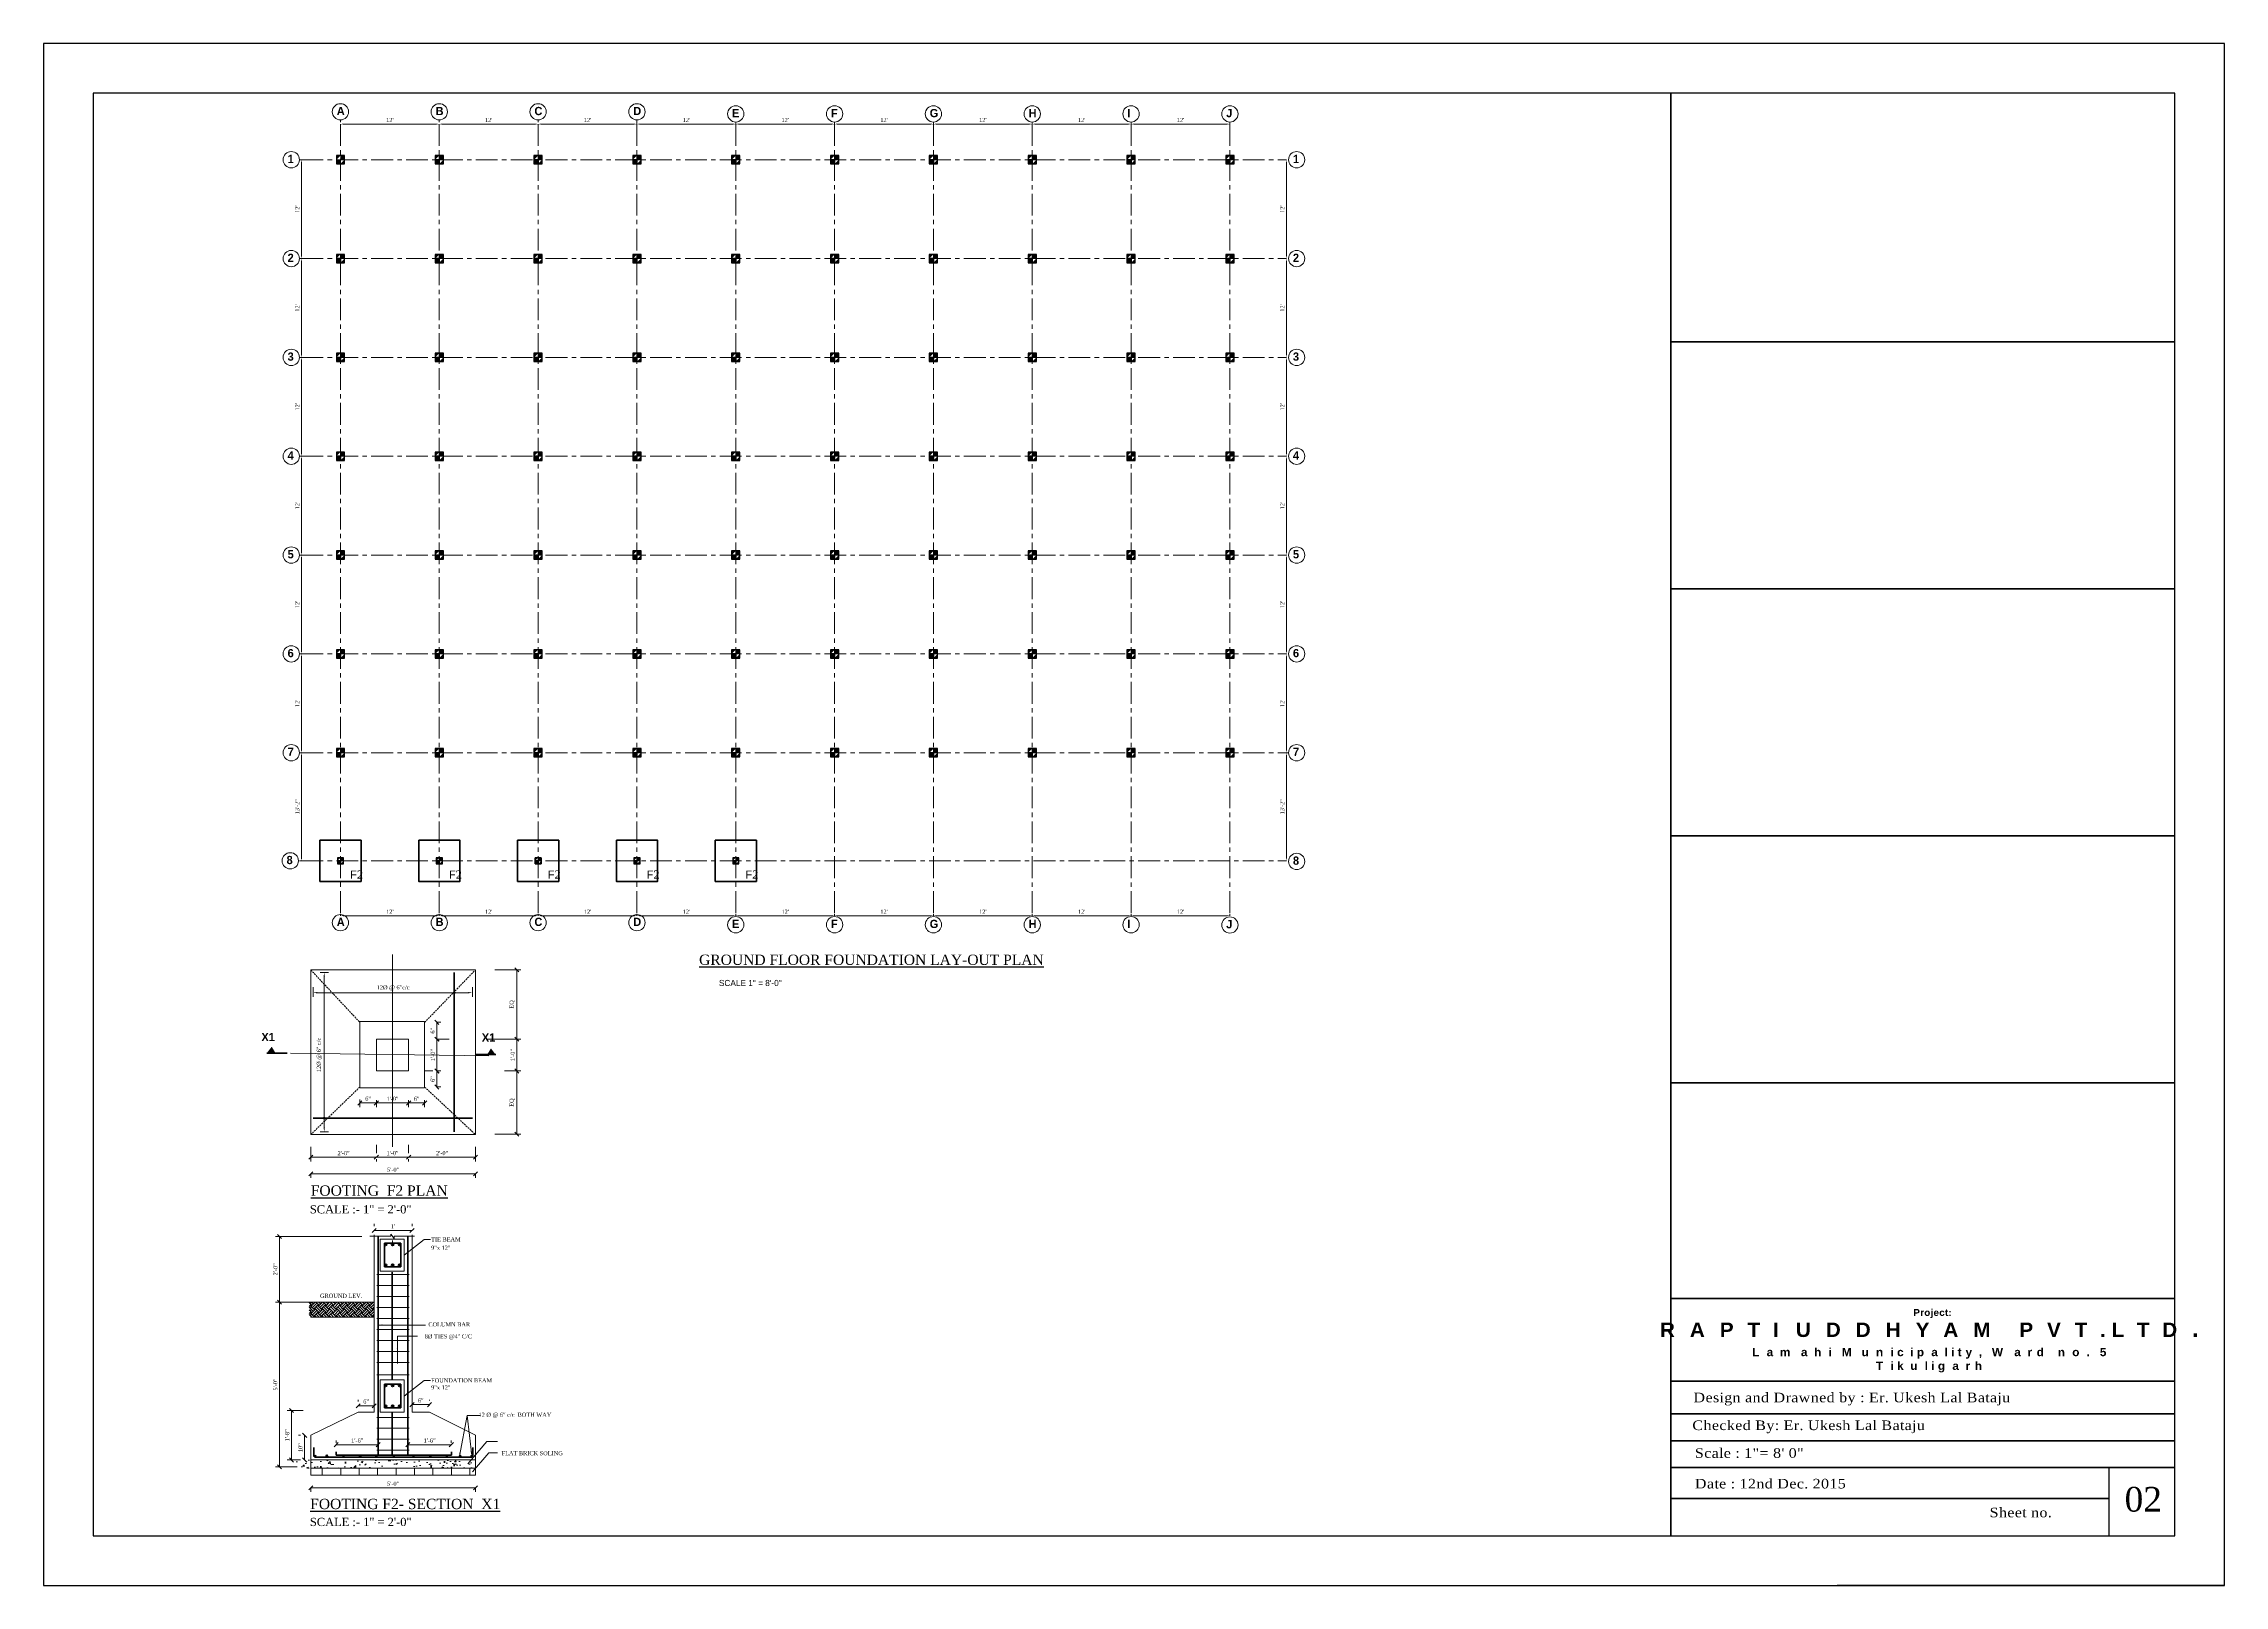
# Model space of a CAD drawing. Extents: x -2338379 to 930990, y -818978 to 106940.
# Drawn here: x 384550 to 387728, y -205212 to -202966 of the extents above; entities that cross this region are included whole.
import ezdxf

# ---------------------------------------------------------------- set-up
doc = ezdxf.new("R2010")
doc.units = 0
doc.header["$MEASUREMENT"] = 0
doc.header["$PDMODE"] = 34
doc.linetypes.add('CENTER', pattern=[50.8, 31.75, -6.35, 6.35, -6.35])
doc.linetypes.add('DASHED', pattern=[0.75, 0.5, -0.25])
doc.layers.get('0').update_dxf_attribs({"linetype": 'CONTINUOUS', "lineweight": 30})
doc.layers.get('DEFPOINTS').update_dxf_attribs({"linetype": 'CONTINUOUS'})
for name, color, linetype, lineweight in [('Center', 11, 'CENTER', 15), ('DASHED', 1, 'DASHED', 18), ('DIM', 6, 'CONTINUOUS', 20), ('Dimension', 35, 'CONTINUOUS', 9), ('Door', 5, 'CONTINUOUS', 5), ('Footing', 142, 'CONTINUOUS', 40), ('HACTH', 34, 'CONTINUOUS', 15), ('HATCH', 3, 'CONTINUOUS', 15), ('ope', 1, 'CONTINUOUS', 20), ('Outline', 4, 'CONTINUOUS', 9), ('Structure', 2, 'CONTINUOUS', 50), ('TEXT', 7, 'CONTINUOUS', 30), ('Text (Data)', 1, 'CONTINUOUS', 13)]:
    doc.layers.add(name, color=color, linetype=linetype, lineweight=lineweight)
doc.layers.add('pillar12', color=7, linetype='CONTINUOUS')
doc.styles.get("Standard").update_dxf_attribs({"font": 'times.ttf', "height": 6})
doc.styles.add('STYLUSBT', font='stylu.ttf', dxfattribs={"height": 9})
doc.dimstyles.new('Dimension style 1-2', dxfattribs={"dimtxt": 6, "dimasz": 6, "dimexe": 6, "dimexo": 18, "dimgap": 3, "dimtad": 1, "dimdec": 1, "dimlfac": 0.25, "dimrnd": 1, "dimzin": 3, "dimdsep": 46, "dimlunit": 4, "dimtxsty": 'Standard', "dimblk": 'OBLIQUE', "dimcen": 0.09, "dimclrd": 256, "dimclre": 256, "dimclrt": 7, "dimadec": 0, "dimazin": 3, "dimtfac": 5, "dimtdec": 1, "dimtix": 1, "dimtmove": 1, "dimatfit": 3, "dimldrblk": 'OBLIQUE', "dimfxl": 1, "dimtolj": 1, "dimtzin": 0, "dimlwd": 15, "dimlwe": 15, "dimarcsym": 0})
doc.dimstyles.new('Dimension style 1-2 stru', dxfattribs={"dimscale": 0, "dimtxt": 6, "dimasz": 6, "dimexe": 6, "dimexo": 18, "dimgap": 3, "dimtad": 1, "dimdec": 1, "dimlfac": 0.25, "dimrnd": 1, "dimzin": 3, "dimdsep": 46, "dimlunit": 4, "dimtxsty": 'Standard', "dimcen": 0.09, "dimclrd": 256, "dimclre": 256, "dimclrt": 7, "dimadec": 0, "dimazin": 3, "dimtm": 1e-09, "dimtfac": 1, "dimtdec": 1, "dimtix": 1, "dimtmove": 1, "dimatfit": 3, "dimfxl": 1, "dimtolj": 1, "dimtzin": 0, "dimlwd": 15, "dimlwe": 15, "dimarcsym": 0})
doc.dimstyles.new('Standard$0', dxfattribs={"dimtxt": 6, "dimasz": 4, "dimexe": 3, "dimexo": 6, "dimgap": 3, "dimtad": 1, "dimdec": 1, "dimzin": 0, "dimdsep": 46, "dimlunit": 4, "dimtxsty": 'Standard', "dimcen": 0.09, "dimclrd": 6, "dimclre": 6, "dimclrt": 7, "dimadec": 0, "dimazin": 0, "dimtfac": 1, "dimtdec": 1, "dimtix": 1, "dimtofl": 0, "dimtmove": 1, "dimatfit": 3, "dimfxl": 1, "dimtolj": 1, "dimtzin": 0, "dimlwd": 18, "dimlwe": 18, "dimarcsym": 0})

msp = doc.modelspace()

# ---------------------------------------------------------------- texts
for s, insert, char_height, width, attachment_point in [('\\pi-24,l24,t24;{\\fArial Black|b1|i0|c0|p34;\\W0.9;\\T1.05;Project:\\P\\H2.1x;\\T2;RAPTI UDDHYAM PVT.LTD\\H1.143x;.\\H0.5208x;\\O\\P\\H0.9599x;\\oLamahi Municipality, Ward no. 5\\PTikuligarh}', (387302.88, -204809.78), 10, 762.9723, 2), ('\\pi-42,l42,t42;{\\W1.1;\\T1.05;Design and Drawned by : Er. Ukesh Lal Bataju}', (386954.43, -204931.65), 14, 478.4843, 1), ('\\pi-42,l42,t42;{\\W1.1;\\T1.05;Checked By: Er. Ukesh Lal Bataju}', (386952.87, -204972.1), 14, 478.4843, 1), ('\\pi-42,l42,t42;{\\W1.1;\\T1.05;Scale : 1"= 8\' 0"}', (386956.49, -205012.57), 14, 478.4843, 1), ('\\pi-42,l42,t42;{\\W1.1;\\T1.05;Date : 12nd Dec. 2015}', (386956.49, -205057.16), 14, 478.4843, 1), ('\\pi-42,l42,t42;{\\W1.1;\\T1.05;Sheet no.}', (387385.99, -205099.19), 14, 478.4843, 1)]:
    msp.add_mtext(s, dxfattribs=dict(insert=insert, char_height=char_height, width=width, attachment_point=attachment_point))
at = {"layer": 'TEXT'}
msp.add_text(' FLAT BRICK SOLING', height=6, dxfattribs=at).set_placement((385215.51, -205022.8))
at = {"layer": 'TEXT', "attachment_point": 1}
for s, insert, char_height, width in [('{\\fCentury Gothic|b1|i0|c0|p34;A}', (384977.57, -203058.2), 12, 451.5), ('{\\fCentury Gothic|b1|i0|c0|p34;B}', (385121.57, -203058.2), 12, 451.5), ('{\\fCentury Gothic|b1|i0|c0|p34;C}', (385265.57, -203058.2), 12, 451.5), ('{\\fCentury Gothic|b1|i0|c0|p34;D}', (385409.57, -203058.2), 12, 451.5), ('{\\fCentury Gothic|b1|i0|c0|p34;E}', (385553.57, -203061.2), 12, 451.5), ('{\\fCentury Gothic|b1|i0|c0|p34;F}', (385697.57, -203061.2), 12, 451.5), ('{\\fCentury Gothic|b1|i0|c0|p34;G}', (385841.57, -203061.2), 12, 451.5), ('{\\fCentury Gothic|b1|i0|c0|p34;H}', (385985.57, -203061.2), 12, 451.5), ('{\\fCentury Gothic|b1|i0|c0|p34;I}', (386129.57, -203061.2), 12, 451.5), ('{\\fCentury Gothic|b1|i0|c0|p34;J}', (386273.57, -203061.2), 12, 451.5), ('{\\fCentury Gothic|b1|i0|c0|p34;1}', (384905.94, -203128.02), 12, 451.5), ('{\\fCentury Gothic|b1|i0|c0|p34;1}', (386370.83, -203128.02), 12, 451.5), ('{\\fCentury Gothic|b1|i0|c0|p34;2}', (384905.94, -203272.02), 12, 451.5), ('{\\fCentury Gothic|b1|i0|c0|p34;2}', (386370.83, -203272.02), 12, 451.5), ('{\\fCentury Gothic|b1|i0|c0|p34;3}', (384905.94, -203416.02), 12, 451.5), ('{\\fCentury Gothic|b1|i0|c0|p34;3}', (386370.83, -203416.02), 12, 451.5), ('{\\fCentury Gothic|b1|i0|c0|p34;4}', (384905.94, -203560.02), 12, 451.5), ('{\\fCentury Gothic|b1|i0|c0|p34;4}', (386370.83, -203560.02), 12, 451.5), ('{\\fCentury Gothic|b1|i0|c0|p34;5}', (384905.94, -203704.02), 12, 451.5), ('{\\fCentury Gothic|b1|i0|c0|p34;5}', (386370.83, -203704.02), 12, 451.5), ('{\\fCentury Gothic|b1|i0|c0|p34;6}', (384905.94, -203848.02), 12, 451.5), ('{\\fCentury Gothic|b1|i0|c0|p34;6}', (386370.83, -203848.02), 12, 451.5), ('{\\fCentury Gothic|b1|i0|c0|p34;7}', (384905.94, -203992.02), 12, 451.5), ('{\\fCentury Gothic|b1|i0|c0|p34;7}', (386370.83, -203992.02), 12, 451.5), ('{\\fCentury Gothic|b1|i0|c0|p34;8}', (384904.44, -204149.52), 12, 451.5), ('{\\fCentury Gothic|b1|i0|c0|p34;8}', (386370.83, -204150.4), 12, 451.5), ('{\\fCentury Gothic|b0|i0|c0|p34;F}2', (384997.04, -204170.82), 12, 22.0563), ('{\\fCentury Gothic|b0|i0|c0|p34;F}2', (385141.04, -204170.82), 12, 22.0563), ('{\\fCentury Gothic|b0|i0|c0|p34;F}2', (385285.04, -204170.82), 12, 22.0563), ('{\\fCentury Gothic|b0|i0|c0|p34;F}2', (385429.04, -204170.82), 12, 22.0563), ('{\\fCentury Gothic|b0|i0|c0|p34;F}2', (385573.04, -204170.82), 12, 22.0563), ('{\\fCentury Gothic|b1|i0|c0|p34;A}', (384977.57, -204239.63), 12, 451.5), ('{\\fCentury Gothic|b1|i0|c0|p34;B}', (385121.57, -204239.63), 12, 451.5), ('{\\fCentury Gothic|b1|i0|c0|p34;C}', (385265.57, -204239.63), 12, 451.5), ('{\\fCentury Gothic|b1|i0|c0|p34;D}', (385409.57, -204239.63), 12, 451.5), ('{\\fCentury Gothic|b1|i0|c0|p34;E}', (385553.57, -204242.63), 12, 451.5), ('{\\fCentury Gothic|b1|i0|c0|p34;F}', (385697.57, -204242.63), 12, 451.5), ('{\\fCentury Gothic|b1|i0|c0|p34;G}', (385841.57, -204242.63), 12, 451.5), ('{\\fCentury Gothic|b1|i0|c0|p34;H}', (385985.57, -204242.63), 12, 451.5), ('{\\fCentury Gothic|b1|i0|c0|p34;I}', (386129.57, -204242.63), 12, 451.5), ('{\\fCentury Gothic|b1|i0|c0|p34;J}', (386273.57, -204243), 12, 451.5), ('{\\LGROUND FLOOR FOUNDATION LAY-OUT PLAN}', (385505.51, -204293.33), 15, 548.4519), ('{\\LFOOTING  F2 PLAN}', (384939.67, -204629.62), 15, 669), ('SCALE :- 1" = 2\'-0"   ', (384938.33, -204658.41), 12, 186.6667), ('{\\LFOOTING F2- SECTION  X1}', (384938.87, -205086.24), 15, 669), ('SCALE :- 1" = 2\'-0"   ', (384938.43, -205113.96), 12, 187.3524)]:
    msp.add_mtext(s, dxfattribs=dict(at, insert=insert, char_height=char_height, width=width))
at = {"layer": 'TEXT', "ltscale": 20, "insert": (385534.4, -204330.19), "char_height": 9, "width": 245.5296, "attachment_point": 1, "style": 'STYLUSBT'}
msp.add_mtext('SCALE 1" = 8\'-0"', dxfattribs=at)
at = {"layer": 'TEXT', "attachment_point": 1}
for s, insert, char_height in [('{\\fCentury Gothic|b1|i0|c0|p34; X1}', (384863.29, -204407.4), 12), ('{\\fCentury Gothic|b1|i0|c0|p34; X1}', (385184.44, -204408.21), 12), ('TIE BEAM', (385115.11, -204705.39), 6), ('9"x 12"', (385115.11, -204717.47), 6), ('GROUND LEV.', (384953.17, -204787.46), 6), ('8%%c TIES @4" C/C', (385105.74, -204846.46), 6), (' COLUMN BAR', (385108.75, -204829.14), 6), ('FOUNDATION BEAM', (385115.11, -204910.76), 6), ('9"x 12"', (385115.11, -204920.98), 6), ('  12 %%C @ 6" c/c  BOTH WAY', (385179.56, -204960.8), 6)]:
    msp.add_mtext(s, dxfattribs=dict(at, insert=insert, char_height=char_height))
at = {"layer": 'Text (Data)', "lineweight": 80, "insert": (387582.65, -205068.92), "char_height": 36, "width": 54.6723, "attachment_point": 1}
msp.add_mtext('02', dxfattribs=at)

# ---------------------------------------------------------------- blocks, each defined once
blk = doc.blocks.new('pill12')
h = blk.add_hatch(color=5)
h.paths.add_polyline_path([(-6, -6), (6, -6), (6, 6), (-6, 6)], flags=17)
edge = h.paths.add_edge_path(flags=17)
edge.add_line((6, 0), (-6, 0))
edge.add_line((0, 6), (0, -6))
for p, q in [((6, 0), (-6, 0)), ((0, 6), (0, -6))]:
    blk.add_line(p, q)
blk.add_lwpolyline([(-6, -6), (6, -6), (6, 6), (-6, 6)], close=True)
blk = doc.blocks.new('*D130')
at = {"layer": 'DEFPOINTS', "color": 0, "lineweight": 30, "transparency": 16777216}
for p in [(384983, -203083.2), (385127, -203083.2), (385127, -203083.2)]:
    blk.add_point(p, dxfattribs=at)
at = {"layer": 'DIM', "color": 6, "lineweight": 18, "transparency": 16777216}
for p, q in [((384983, -203077.2), (384983, -203080.2)), ((385127, -203077.2), (385127, -203080.2)), ((384987, -203083.2), (385123, -203083.2))]:
    blk.add_line(p, q, dxfattribs=at)
at = {"layer": 'DIM', "color": 6, "lineweight": 30, "transparency": 16777216}
for points in [[(384987, -203082.6), (384987, -203083.9), (384983, -203083.2)], [(385123, -203082.6), (385123, -203083.9), (385127, -203083.2)]]:
    blk.add_solid(points, dxfattribs=at)
at = {"layer": 'DIM', "color": 7, "transparency": 16777216, "insert": (385055, -203077.2), "char_height": 6, "attachment_point": 5}
blk.add_mtext("\\A1;12'", dxfattribs=at)
blk = doc.blocks.new('*D131')
at = {"layer": 'DEFPOINTS', "color": 0, "lineweight": 30, "transparency": 16777216}
for p in [(385127, -203083.2), (385271, -203083.2), (385271, -203083.2)]:
    blk.add_point(p, dxfattribs=at)
at = {"layer": 'DIM', "color": 6, "lineweight": 18, "transparency": 16777216}
for p, q in [((385127, -203077.2), (385127, -203080.2)), ((385271, -203077.2), (385271, -203080.2)), ((385131, -203083.2), (385267, -203083.2))]:
    blk.add_line(p, q, dxfattribs=at)
at = {"layer": 'DIM', "color": 6, "lineweight": 30, "transparency": 16777216}
for points in [[(385131, -203082.6), (385131, -203083.9), (385127, -203083.2)], [(385267, -203082.6), (385267, -203083.9), (385271, -203083.2)]]:
    blk.add_solid(points, dxfattribs=at)
at = {"layer": 'DIM', "color": 7, "transparency": 16777216, "insert": (385199, -203077.2), "char_height": 6, "attachment_point": 5}
blk.add_mtext("\\A1;12'", dxfattribs=at)
blk = doc.blocks.new('*D132')
at = {"layer": 'DEFPOINTS', "color": 0, "lineweight": 30, "transparency": 16777216}
for p in [(385271, -203083.2), (385415, -203083.2), (385415, -203083.2)]:
    blk.add_point(p, dxfattribs=at)
at = {"layer": 'DIM', "color": 6, "lineweight": 18, "transparency": 16777216}
for p, q in [((385271, -203077.2), (385271, -203080.2)), ((385415, -203077.2), (385415, -203080.2)), ((385275, -203083.2), (385411, -203083.2))]:
    blk.add_line(p, q, dxfattribs=at)
at = {"layer": 'DIM', "color": 6, "lineweight": 30, "transparency": 16777216}
for points in [[(385275, -203082.6), (385275, -203083.9), (385271, -203083.2)], [(385411, -203082.6), (385411, -203083.9), (385415, -203083.2)]]:
    blk.add_solid(points, dxfattribs=at)
at = {"layer": 'DIM', "color": 7, "transparency": 16777216, "insert": (385343, -203077.2), "char_height": 6, "attachment_point": 5}
blk.add_mtext("\\A1;12'", dxfattribs=at)
blk = doc.blocks.new('*D133')
at = {"color": 6, "lineweight": 18, "transparency": 16777216}
for p, q in [((385415, -203083.2), (385415, -203080.2)), ((385559, -203083.2), (385559, -203080.2)), ((385419, -203083.2), (385555, -203083.2))]:
    blk.add_line(p, q, dxfattribs=at)
at = {"color": 6, "lineweight": 30, "transparency": 16777216}
for points in [[(385419, -203082.6), (385419, -203083.9), (385415, -203083.2)], [(385555, -203082.6), (385555, -203083.9), (385559, -203083.2)]]:
    blk.add_solid(points, dxfattribs=at)
at = {"layer": 'DEFPOINTS', "color": 0, "lineweight": 30, "transparency": 16777216}
for p in [(385415, -203083.2), (385559, -203083.2), (385559, -203083.2)]:
    blk.add_point(p, dxfattribs=at)
at = {"color": 7, "lineweight": 30, "transparency": 16777216, "insert": (385487, -203077.2), "char_height": 6, "attachment_point": 5}
blk.add_mtext("\\A1;12'", dxfattribs=at)
blk = doc.blocks.new('*D134')
at = {"color": 6, "lineweight": 18, "transparency": 16777216}
for p, q in [((385559, -203083.2), (385559, -203080.2)), ((385703, -203083.2), (385703, -203080.2)), ((385563, -203083.2), (385699, -203083.2))]:
    blk.add_line(p, q, dxfattribs=at)
at = {"color": 6, "lineweight": 30, "transparency": 16777216}
for points in [[(385563, -203082.6), (385563, -203083.9), (385559, -203083.2)], [(385699, -203082.6), (385699, -203083.9), (385703, -203083.2)]]:
    blk.add_solid(points, dxfattribs=at)
at = {"layer": 'DEFPOINTS', "color": 0, "lineweight": 30, "transparency": 16777216}
for p in [(385559, -203083.2), (385703, -203083.2), (385703, -203083.2)]:
    blk.add_point(p, dxfattribs=at)
at = {"color": 7, "lineweight": 30, "transparency": 16777216, "insert": (385631, -203077.2), "char_height": 6, "attachment_point": 5}
blk.add_mtext("\\A1;12'", dxfattribs=at)
blk = doc.blocks.new('*D135')
at = {"color": 6, "lineweight": 18, "transparency": 16777216}
for p, q in [((385703, -203083.2), (385703, -203080.2)), ((385847, -203083.2), (385847, -203080.2)), ((385707, -203083.2), (385843, -203083.2))]:
    blk.add_line(p, q, dxfattribs=at)
at = {"color": 6, "lineweight": 30, "transparency": 16777216}
for points in [[(385707, -203082.6), (385707, -203083.9), (385703, -203083.2)], [(385843, -203082.6), (385843, -203083.9), (385847, -203083.2)]]:
    blk.add_solid(points, dxfattribs=at)
at = {"layer": 'DEFPOINTS', "color": 0, "lineweight": 30, "transparency": 16777216}
for p in [(385703, -203083.2), (385847, -203083.2), (385847, -203083.2)]:
    blk.add_point(p, dxfattribs=at)
at = {"color": 7, "lineweight": 30, "transparency": 16777216, "insert": (385775, -203077.2), "char_height": 6, "attachment_point": 5}
blk.add_mtext("\\A1;12'", dxfattribs=at)
blk = doc.blocks.new('*D136')
at = {"color": 6, "lineweight": 18, "transparency": 16777216}
for p, q in [((385847, -203083.2), (385847, -203080.2)), ((385991, -203083.2), (385991, -203080.2)), ((385851, -203083.2), (385987, -203083.2))]:
    blk.add_line(p, q, dxfattribs=at)
at = {"color": 6, "lineweight": 30, "transparency": 16777216}
for points in [[(385851, -203082.6), (385851, -203083.9), (385847, -203083.2)], [(385987, -203082.6), (385987, -203083.9), (385991, -203083.2)]]:
    blk.add_solid(points, dxfattribs=at)
at = {"layer": 'DEFPOINTS', "color": 0, "lineweight": 30, "transparency": 16777216}
for p in [(385847, -203083.2), (385991, -203083.2), (385991, -203083.2)]:
    blk.add_point(p, dxfattribs=at)
at = {"color": 7, "lineweight": 30, "transparency": 16777216, "insert": (385919, -203077.2), "char_height": 6, "attachment_point": 5}
blk.add_mtext("\\A1;12'", dxfattribs=at)
blk = doc.blocks.new('*D137')
at = {"color": 6, "lineweight": 18, "transparency": 16777216}
for p, q in [((385991, -203083.2), (385991, -203080.2)), ((386135, -203083.2), (386135, -203080.2)), ((385995, -203083.2), (386131, -203083.2))]:
    blk.add_line(p, q, dxfattribs=at)
at = {"color": 6, "lineweight": 30, "transparency": 16777216}
for points in [[(385995, -203082.6), (385995, -203083.9), (385991, -203083.2)], [(386131, -203082.6), (386131, -203083.9), (386135, -203083.2)]]:
    blk.add_solid(points, dxfattribs=at)
at = {"layer": 'DEFPOINTS', "color": 0, "lineweight": 30, "transparency": 16777216}
for p in [(385991, -203083.2), (386135, -203083.2), (386135, -203083.9)]:
    blk.add_point(p, dxfattribs=at)
at = {"color": 7, "lineweight": 30, "transparency": 16777216, "insert": (386063, -203077.2), "char_height": 6, "attachment_point": 5}
blk.add_mtext("\\A1;12'", dxfattribs=at)
blk = doc.blocks.new('*D138')
at = {"color": 6, "lineweight": 18, "transparency": 16777216}
for p, q in [((386135, -203083.2), (386135, -203080.2)), ((386279, -203083.2), (386279, -203080.2)), ((386139, -203083.2), (386275, -203083.2))]:
    blk.add_line(p, q, dxfattribs=at)
at = {"color": 6, "lineweight": 30, "transparency": 16777216}
for points in [[(386139, -203082.6), (386139, -203083.9), (386135, -203083.2)], [(386275, -203082.6), (386275, -203083.9), (386279, -203083.2)]]:
    blk.add_solid(points, dxfattribs=at)
at = {"layer": 'DEFPOINTS', "color": 0, "lineweight": 30, "transparency": 16777216}
for p in [(386135, -203083.9), (386279, -203083.2), (386279, -203083.2)]:
    blk.add_point(p, dxfattribs=at)
at = {"color": 7, "lineweight": 30, "transparency": 16777216, "insert": (386207, -203077.2), "char_height": 6, "attachment_point": 5}
blk.add_mtext("\\A1;12'", dxfattribs=at)
blk = doc.blocks.new('*D139')
at = {"color": 6, "lineweight": 18, "transparency": 16777216}
for p, q in [((384926.2, -203135.2), (384923.2, -203135.2)), ((384926.2, -203139.2), (384926.2, -203275.2)), ((384926.2, -203279.2), (384923.2, -203279.2))]:
    blk.add_line(p, q, dxfattribs=at)
at = {"color": 6, "lineweight": 30, "transparency": 16777216}
for points in [[(384925.5, -203139.2), (384926.9, -203139.2), (384926.2, -203135.2)], [(384925.5, -203275.2), (384926.9, -203275.2), (384926.2, -203279.2)]]:
    blk.add_solid(points, dxfattribs=at)
at = {"layer": 'DEFPOINTS', "color": 0, "lineweight": 30, "transparency": 16777216}
for p in [(384926.2, -203135.2), (384926.2, -203279.2), (384926.2, -203279.2)]:
    blk.add_point(p, dxfattribs=at)
at = {"color": 7, "lineweight": 30, "transparency": 16777216, "insert": (384920.2, -203207.2), "char_height": 6, "attachment_point": 5, "rotation": 90}
blk.add_mtext("\\A1;12'", dxfattribs=at)
blk = doc.blocks.new('*D140')
at = {"color": 6, "lineweight": 18, "transparency": 16777216}
for p, q in [((384926.2, -203279.2), (384923.2, -203279.2)), ((384926.2, -203283.2), (384926.2, -203419.2)), ((384926.2, -203423.2), (384923.2, -203423.2))]:
    blk.add_line(p, q, dxfattribs=at)
at = {"color": 6, "lineweight": 30, "transparency": 16777216}
for points in [[(384925.5, -203283.2), (384926.9, -203283.2), (384926.2, -203279.2)], [(384925.5, -203419.2), (384926.9, -203419.2), (384926.2, -203423.2)]]:
    blk.add_solid(points, dxfattribs=at)
at = {"layer": 'DEFPOINTS', "color": 0, "lineweight": 30, "transparency": 16777216}
for p in [(384926.2, -203279.2), (384926.2, -203423.2), (384926.2, -203423.2)]:
    blk.add_point(p, dxfattribs=at)
at = {"color": 7, "lineweight": 30, "transparency": 16777216, "insert": (384920.2, -203351.2), "char_height": 6, "attachment_point": 5, "rotation": 90}
blk.add_mtext("\\A1;12'", dxfattribs=at)
blk = doc.blocks.new('*D141')
at = {"color": 6, "lineweight": 18, "transparency": 16777216}
for p, q in [((384926.2, -203423.2), (384923.2, -203423.2)), ((384926.2, -203427.2), (384926.2, -203563.2)), ((384926.2, -203567.2), (384923.2, -203567.2))]:
    blk.add_line(p, q, dxfattribs=at)
at = {"color": 6, "lineweight": 30, "transparency": 16777216}
for points in [[(384925.5, -203427.2), (384926.9, -203427.2), (384926.2, -203423.2)], [(384925.5, -203563.2), (384926.9, -203563.2), (384926.2, -203567.2)]]:
    blk.add_solid(points, dxfattribs=at)
at = {"layer": 'DEFPOINTS', "color": 0, "lineweight": 30, "transparency": 16777216}
for p in [(384926.2, -203423.2), (384926.2, -203567.2), (384926.2, -203567.2)]:
    blk.add_point(p, dxfattribs=at)
at = {"color": 7, "lineweight": 30, "transparency": 16777216, "insert": (384920.2, -203495.2), "char_height": 6, "attachment_point": 5, "rotation": 90}
blk.add_mtext("\\A1;12'", dxfattribs=at)
blk = doc.blocks.new('*D142')
at = {"color": 6, "lineweight": 18, "transparency": 16777216}
for p, q in [((384926.2, -203567.2), (384923.2, -203567.2)), ((384926.2, -203571.2), (384926.2, -203707.2)), ((384926.2, -203711.2), (384923.2, -203711.2))]:
    blk.add_line(p, q, dxfattribs=at)
at = {"color": 6, "lineweight": 30, "transparency": 16777216}
for points in [[(384925.5, -203571.2), (384926.9, -203571.2), (384926.2, -203567.2)], [(384925.5, -203707.2), (384926.9, -203707.2), (384926.2, -203711.2)]]:
    blk.add_solid(points, dxfattribs=at)
at = {"layer": 'DEFPOINTS', "color": 0, "lineweight": 30, "transparency": 16777216}
for p in [(384926.2, -203567.2), (384926.2, -203711.2), (384926.2, -203711.2)]:
    blk.add_point(p, dxfattribs=at)
at = {"color": 7, "lineweight": 30, "transparency": 16777216, "insert": (384920.2, -203639.2), "char_height": 6, "attachment_point": 5, "rotation": 90}
blk.add_mtext("\\A1;12'", dxfattribs=at)
blk = doc.blocks.new('*D143')
at = {"color": 6, "lineweight": 18, "transparency": 16777216}
for p, q in [((384926.2, -203711.2), (384923.2, -203711.2)), ((384926.2, -203715.2), (384926.2, -203851.2)), ((384926.2, -203855.2), (384923.2, -203855.2))]:
    blk.add_line(p, q, dxfattribs=at)
at = {"color": 6, "lineweight": 30, "transparency": 16777216}
for points in [[(384925.5, -203715.2), (384926.9, -203715.2), (384926.2, -203711.2)], [(384925.5, -203851.2), (384926.9, -203851.2), (384926.2, -203855.2)]]:
    blk.add_solid(points, dxfattribs=at)
at = {"layer": 'DEFPOINTS', "color": 0, "lineweight": 30, "transparency": 16777216}
for p in [(384926.2, -203711.2), (384926.2, -203855.2), (384926.2, -203855.2)]:
    blk.add_point(p, dxfattribs=at)
at = {"color": 7, "lineweight": 30, "transparency": 16777216, "insert": (384920.2, -203783.2), "char_height": 6, "attachment_point": 5, "rotation": 90}
blk.add_mtext("\\A1;12'", dxfattribs=at)
blk = doc.blocks.new('*D144')
at = {"color": 6, "lineweight": 18, "transparency": 16777216}
for p, q in [((384926.2, -203855.2), (384923.2, -203855.2)), ((384926.2, -203859.2), (384926.2, -203995.2)), ((384926.2, -203999.2), (384923.2, -203999.2))]:
    blk.add_line(p, q, dxfattribs=at)
at = {"color": 6, "lineweight": 30, "transparency": 16777216}
for points in [[(384925.5, -203859.2), (384926.9, -203859.2), (384926.2, -203855.2)], [(384925.5, -203995.2), (384926.9, -203995.2), (384926.2, -203999.2)]]:
    blk.add_solid(points, dxfattribs=at)
at = {"layer": 'DEFPOINTS', "color": 0, "lineweight": 30, "transparency": 16777216}
for p in [(384926.2, -203855.2), (384926.2, -203999.2), (384926.2, -203999.2)]:
    blk.add_point(p, dxfattribs=at)
at = {"color": 7, "lineweight": 30, "transparency": 16777216, "insert": (384920.2, -203927.2), "char_height": 6, "attachment_point": 5, "rotation": 90}
blk.add_mtext("\\A1;12'", dxfattribs=at)
blk = doc.blocks.new('*D145')
at = {"color": 6, "lineweight": 18, "transparency": 16777216}
for p, q in [((384983, -204236.8), (384983, -204233.8)), ((384987, -204236.8), (385123, -204236.8)), ((385127, -204236.8), (385127, -204233.8))]:
    blk.add_line(p, q, dxfattribs=at)
at = {"color": 6, "lineweight": 30, "transparency": 16777216}
for points in [[(384987, -204236.1), (384987, -204237.4), (384983, -204236.8)], [(385123, -204236.1), (385123, -204237.4), (385127, -204236.8)]]:
    blk.add_solid(points, dxfattribs=at)
at = {"layer": 'DEFPOINTS', "color": 0, "lineweight": 30, "transparency": 16777216}
for p in [(384983, -204236.8), (385127, -204236.8), (385127, -204236.8)]:
    blk.add_point(p, dxfattribs=at)
at = {"color": 7, "lineweight": 30, "transparency": 16777216, "insert": (385055, -204230.8), "char_height": 6, "attachment_point": 5}
blk.add_mtext("\\A1;12'", dxfattribs=at)
blk = doc.blocks.new('*D146')
at = {"color": 6, "lineweight": 18, "transparency": 16777216}
for p, q in [((385127, -204236.8), (385127, -204233.8)), ((385131, -204236.8), (385267, -204236.8)), ((385271, -204236.8), (385271, -204233.8))]:
    blk.add_line(p, q, dxfattribs=at)
at = {"color": 6, "lineweight": 30, "transparency": 16777216}
for points in [[(385131, -204236.1), (385131, -204237.4), (385127, -204236.8)], [(385267, -204236.1), (385267, -204237.4), (385271, -204236.8)]]:
    blk.add_solid(points, dxfattribs=at)
at = {"layer": 'DEFPOINTS', "color": 0, "lineweight": 30, "transparency": 16777216}
for p in [(385127, -204236.8), (385271, -204236.8), (385271, -204236.8)]:
    blk.add_point(p, dxfattribs=at)
at = {"color": 7, "lineweight": 30, "transparency": 16777216, "insert": (385199, -204230.8), "char_height": 6, "attachment_point": 5}
blk.add_mtext("\\A1;12'", dxfattribs=at)
blk = doc.blocks.new('*D147')
at = {"color": 6, "lineweight": 18, "transparency": 16777216}
for p, q in [((385271, -204236.8), (385271, -204233.8)), ((385275, -204236.8), (385411, -204236.8)), ((385415, -204236.8), (385415, -204233.8))]:
    blk.add_line(p, q, dxfattribs=at)
at = {"color": 6, "lineweight": 30, "transparency": 16777216}
for points in [[(385275, -204236.1), (385275, -204237.4), (385271, -204236.8)], [(385411, -204236.1), (385411, -204237.4), (385415, -204236.8)]]:
    blk.add_solid(points, dxfattribs=at)
at = {"layer": 'DEFPOINTS', "color": 0, "lineweight": 30, "transparency": 16777216}
for p in [(385271, -204236.8), (385415, -204236.8), (385415, -204236.8)]:
    blk.add_point(p, dxfattribs=at)
at = {"color": 7, "lineweight": 30, "transparency": 16777216, "insert": (385343, -204230.8), "char_height": 6, "attachment_point": 5}
blk.add_mtext("\\A1;12'", dxfattribs=at)
blk = doc.blocks.new('*D148')
at = {"color": 6, "lineweight": 18, "transparency": 16777216}
for p, q in [((385415, -204236.8), (385415, -204233.8)), ((385419, -204236.8), (385555, -204236.8)), ((385559, -204236.8), (385559, -204233.8))]:
    blk.add_line(p, q, dxfattribs=at)
at = {"color": 6, "lineweight": 30, "transparency": 16777216}
for points in [[(385419, -204236.1), (385419, -204237.4), (385415, -204236.8)], [(385555, -204236.1), (385555, -204237.4), (385559, -204236.8)]]:
    blk.add_solid(points, dxfattribs=at)
at = {"layer": 'DEFPOINTS', "color": 0, "lineweight": 30, "transparency": 16777216}
for p in [(385415, -204236.8), (385559, -204236.8), (385559, -204236.8)]:
    blk.add_point(p, dxfattribs=at)
at = {"color": 7, "lineweight": 30, "transparency": 16777216, "insert": (385487, -204230.8), "char_height": 6, "attachment_point": 5}
blk.add_mtext("\\A1;12'", dxfattribs=at)
blk = doc.blocks.new('*D149')
at = {"color": 6, "lineweight": 18, "transparency": 16777216}
for p, q in [((385559, -204236.8), (385559, -204233.8)), ((385563, -204236.8), (385699, -204236.8)), ((385703, -204236.8), (385703, -204233.8))]:
    blk.add_line(p, q, dxfattribs=at)
at = {"color": 6, "lineweight": 30, "transparency": 16777216}
for points in [[(385563, -204236.1), (385563, -204237.4), (385559, -204236.8)], [(385699, -204236.1), (385699, -204237.4), (385703, -204236.8)]]:
    blk.add_solid(points, dxfattribs=at)
at = {"layer": 'DEFPOINTS', "color": 0, "lineweight": 30, "transparency": 16777216}
for p in [(385559, -204236.8), (385703, -204236.8), (385703, -204236.8)]:
    blk.add_point(p, dxfattribs=at)
at = {"color": 7, "lineweight": 30, "transparency": 16777216, "insert": (385631, -204230.8), "char_height": 6, "attachment_point": 5}
blk.add_mtext("\\A1;12'", dxfattribs=at)
blk = doc.blocks.new('*D150')
at = {"color": 6, "lineweight": 18, "transparency": 16777216}
for p, q in [((385703, -204236.8), (385703, -204233.8)), ((385707, -204236.8), (385843, -204236.8)), ((385847, -204236.8), (385847, -204233.8))]:
    blk.add_line(p, q, dxfattribs=at)
at = {"color": 6, "lineweight": 30, "transparency": 16777216}
for points in [[(385707, -204236.1), (385707, -204237.4), (385703, -204236.8)], [(385843, -204236.1), (385843, -204237.4), (385847, -204236.8)]]:
    blk.add_solid(points, dxfattribs=at)
at = {"layer": 'DEFPOINTS', "color": 0, "lineweight": 30, "transparency": 16777216}
for p in [(385703, -204236.8), (385847, -204236.8), (385847, -204236.8)]:
    blk.add_point(p, dxfattribs=at)
at = {"color": 7, "lineweight": 30, "transparency": 16777216, "insert": (385775, -204230.8), "char_height": 6, "attachment_point": 5}
blk.add_mtext("\\A1;12'", dxfattribs=at)
blk = doc.blocks.new('*D151')
at = {"color": 6, "lineweight": 18, "transparency": 16777216}
for p, q in [((385847, -204236.8), (385847, -204233.8)), ((385851, -204236.8), (385987, -204236.8)), ((385991, -204236.8), (385991, -204233.8))]:
    blk.add_line(p, q, dxfattribs=at)
at = {"color": 6, "lineweight": 30, "transparency": 16777216}
for points in [[(385851, -204236.1), (385851, -204237.4), (385847, -204236.8)], [(385987, -204236.1), (385987, -204237.4), (385991, -204236.8)]]:
    blk.add_solid(points, dxfattribs=at)
at = {"layer": 'DEFPOINTS', "color": 0, "lineweight": 30, "transparency": 16777216}
for p in [(385847, -204236.8), (385991, -204236.8), (385991, -204236.8)]:
    blk.add_point(p, dxfattribs=at)
at = {"color": 7, "lineweight": 30, "transparency": 16777216, "insert": (385919, -204230.8), "char_height": 6, "attachment_point": 5}
blk.add_mtext("\\A1;12'", dxfattribs=at)
blk = doc.blocks.new('*D122')
at = {"color": 6, "lineweight": 18, "transparency": 16777216}
for p, q in [((385991, -204236.8), (385991, -204233.8)), ((385995, -204236.8), (386131, -204236.8)), ((386135, -204236.8), (386135, -204233.8))]:
    blk.add_line(p, q, dxfattribs=at)
at = {"color": 6, "lineweight": 30, "transparency": 16777216}
for points in [[(385995, -204236.1), (385995, -204237.4), (385991, -204236.8)], [(386131, -204236.1), (386131, -204237.4), (386135, -204236.8)]]:
    blk.add_solid(points, dxfattribs=at)
at = {"layer": 'DEFPOINTS', "color": 0, "lineweight": 30, "transparency": 16777216}
for p in [(385991, -204236.8), (386135, -204236.8), (386135, -204236.8)]:
    blk.add_point(p, dxfattribs=at)
at = {"color": 7, "lineweight": 30, "transparency": 16777216, "insert": (386063, -204230.8), "char_height": 6, "attachment_point": 5}
blk.add_mtext("\\A1;12'", dxfattribs=at)
blk = doc.blocks.new('*D123')
at = {"color": 6, "lineweight": 18, "transparency": 16777216}
for p, q in [((386135, -204236.8), (386135, -204233.8)), ((386139, -204236.8), (386275, -204236.8)), ((386279, -204236.8), (386279, -204233.8))]:
    blk.add_line(p, q, dxfattribs=at)
at = {"color": 6, "lineweight": 30, "transparency": 16777216}
for points in [[(386139, -204236.1), (386139, -204237.4), (386135, -204236.8)], [(386275, -204236.1), (386275, -204237.4), (386279, -204236.8)]]:
    blk.add_solid(points, dxfattribs=at)
at = {"layer": 'DEFPOINTS', "color": 0, "lineweight": 30, "transparency": 16777216}
for p in [(386135, -204236.8), (386279, -204236.8), (386279, -204236.8)]:
    blk.add_point(p, dxfattribs=at)
at = {"color": 7, "lineweight": 30, "transparency": 16777216, "insert": (386207, -204230.8), "char_height": 6, "attachment_point": 5}
blk.add_mtext("\\A1;12'", dxfattribs=at)
blk = doc.blocks.new('*D124')
at = {"color": 6, "lineweight": 18, "transparency": 16777216}
for p, q in [((386361.4, -203135.2), (386358.4, -203135.2)), ((386361.4, -203139.2), (386361.4, -203275.2)), ((386361.4, -203279.2), (386358.4, -203279.2))]:
    blk.add_line(p, q, dxfattribs=at)
at = {"color": 6, "lineweight": 30, "transparency": 16777216}
for points in [[(386360.7, -203139.2), (386362, -203139.2), (386361.4, -203135.2)], [(386360.7, -203275.2), (386362, -203275.2), (386361.4, -203279.2)]]:
    blk.add_solid(points, dxfattribs=at)
at = {"layer": 'DEFPOINTS', "color": 0, "lineweight": 30, "transparency": 16777216}
for p in [(386361.4, -203135.2), (386361.4, -203279.2), (386361.4, -203279.2)]:
    blk.add_point(p, dxfattribs=at)
at = {"color": 7, "lineweight": 30, "transparency": 16777216, "insert": (386355.4, -203207.2), "char_height": 6, "attachment_point": 5, "rotation": 90}
blk.add_mtext("\\A1;12'", dxfattribs=at)
blk = doc.blocks.new('*D125')
at = {"color": 6, "lineweight": 18, "transparency": 16777216}
for p, q in [((386361.4, -203279.2), (386358.4, -203279.2)), ((386361.4, -203283.2), (386361.4, -203419.2)), ((386361.4, -203423.2), (386358.4, -203423.2))]:
    blk.add_line(p, q, dxfattribs=at)
at = {"color": 6, "lineweight": 30, "transparency": 16777216}
for points in [[(386360.7, -203283.2), (386362, -203283.2), (386361.4, -203279.2)], [(386360.7, -203419.2), (386362, -203419.2), (386361.4, -203423.2)]]:
    blk.add_solid(points, dxfattribs=at)
at = {"layer": 'DEFPOINTS', "color": 0, "lineweight": 30, "transparency": 16777216}
for p in [(386361.4, -203279.2), (386361.4, -203423.2), (386361.4, -203423.2)]:
    blk.add_point(p, dxfattribs=at)
at = {"color": 7, "lineweight": 30, "transparency": 16777216, "insert": (386355.4, -203351.2), "char_height": 6, "attachment_point": 5, "rotation": 90}
blk.add_mtext("\\A1;12'", dxfattribs=at)
blk = doc.blocks.new('*D126')
at = {"color": 6, "lineweight": 18, "transparency": 16777216}
for p, q in [((386361.4, -203423.2), (386358.4, -203423.2)), ((386361.4, -203427.2), (386361.4, -203563.2)), ((386361.4, -203567.2), (386358.4, -203567.2))]:
    blk.add_line(p, q, dxfattribs=at)
at = {"color": 6, "lineweight": 30, "transparency": 16777216}
for points in [[(386360.7, -203427.2), (386362, -203427.2), (386361.4, -203423.2)], [(386360.7, -203563.2), (386362, -203563.2), (386361.4, -203567.2)]]:
    blk.add_solid(points, dxfattribs=at)
at = {"layer": 'DEFPOINTS', "color": 0, "lineweight": 30, "transparency": 16777216}
for p in [(386361.4, -203423.2), (386361.4, -203567.2), (386361.4, -203567.2)]:
    blk.add_point(p, dxfattribs=at)
at = {"color": 7, "lineweight": 30, "transparency": 16777216, "insert": (386355.4, -203495.2), "char_height": 6, "attachment_point": 5, "rotation": 90}
blk.add_mtext("\\A1;12'", dxfattribs=at)
blk = doc.blocks.new('*D127')
at = {"color": 6, "lineweight": 18, "transparency": 16777216}
for p, q in [((386361.4, -203567.2), (386358.4, -203567.2)), ((386361.4, -203571.2), (386361.4, -203707.2)), ((386361.4, -203711.2), (386358.4, -203711.2))]:
    blk.add_line(p, q, dxfattribs=at)
at = {"color": 6, "lineweight": 30, "transparency": 16777216}
for points in [[(386360.7, -203571.2), (386362, -203571.2), (386361.4, -203567.2)], [(386360.7, -203707.2), (386362, -203707.2), (386361.4, -203711.2)]]:
    blk.add_solid(points, dxfattribs=at)
at = {"layer": 'DEFPOINTS', "color": 0, "lineweight": 30, "transparency": 16777216}
for p in [(386361.4, -203567.2), (386361.4, -203711.2), (386361.4, -203711.2)]:
    blk.add_point(p, dxfattribs=at)
at = {"color": 7, "lineweight": 30, "transparency": 16777216, "insert": (386355.4, -203639.2), "char_height": 6, "attachment_point": 5, "rotation": 90}
blk.add_mtext("\\A1;12'", dxfattribs=at)
blk = doc.blocks.new('*D128')
at = {"color": 6, "lineweight": 18, "transparency": 16777216}
for p, q in [((386361.4, -203711.2), (386358.4, -203711.2)), ((386361.4, -203715.2), (386361.4, -203851.2)), ((386361.4, -203855.2), (386358.4, -203855.2))]:
    blk.add_line(p, q, dxfattribs=at)
at = {"color": 6, "lineweight": 30, "transparency": 16777216}
for points in [[(386360.7, -203715.2), (386362, -203715.2), (386361.4, -203711.2)], [(386360.7, -203851.2), (386362, -203851.2), (386361.4, -203855.2)]]:
    blk.add_solid(points, dxfattribs=at)
at = {"layer": 'DEFPOINTS', "color": 0, "lineweight": 30, "transparency": 16777216}
for p in [(386361.4, -203711.2), (386361.4, -203855.2), (386361.4, -203855.2)]:
    blk.add_point(p, dxfattribs=at)
at = {"color": 7, "lineweight": 30, "transparency": 16777216, "insert": (386355.4, -203783.2), "char_height": 6, "attachment_point": 5, "rotation": 90}
blk.add_mtext("\\A1;12'", dxfattribs=at)
blk = doc.blocks.new('*D129')
at = {"color": 6, "lineweight": 18, "transparency": 16777216}
for p, q in [((386361.4, -203855.2), (386358.4, -203855.2)), ((386361.4, -203859.2), (386361.4, -203995.2)), ((386361.4, -203999.2), (386364.4, -203999.2))]:
    blk.add_line(p, q, dxfattribs=at)
at = {"color": 6, "lineweight": 30, "transparency": 16777216}
for points in [[(386360.7, -203859.2), (386362, -203859.2), (386361.4, -203855.2)], [(386360.7, -203995.2), (386362, -203995.2), (386361.4, -203999.2)]]:
    blk.add_solid(points, dxfattribs=at)
at = {"layer": 'DEFPOINTS', "color": 0, "lineweight": 30, "transparency": 16777216}
for p in [(386361.4, -203855.2), (386360.7, -203999.2), (386361.4, -203999.2)]:
    blk.add_point(p, dxfattribs=at)
at = {"color": 7, "lineweight": 30, "transparency": 16777216, "insert": (386355.4, -203927.2), "char_height": 6, "attachment_point": 5, "rotation": 90}
blk.add_mtext("\\A1;12'", dxfattribs=at)
blk = doc.blocks.new('pill9')
h = blk.add_hatch(color=3)
h.paths.add_polyline_path([(-4.5, -4.5), (4.5, -4.5), (4.5, 4.5), (-4.5, 4.5)], flags=16)
edge = h.paths.add_edge_path()
edge.add_line((4.5, 0), (-4.5, 0))
edge.add_line((0, 4.5), (0, -4.5))
for p, q in [((4.5, 0), (-4.5, 0)), ((0, 4.5), (0, -4.5))]:
    blk.add_line(p, q)
blk.add_lwpolyline([(-4.5, -4.5), (4.5, -4.5), (4.5, 4.5), (-4.5, 4.5)], close=True)
blk = doc.blocks.new('*D152')
at = {"color": 6, "lineweight": 18, "transparency": 16777216}
for p, q in [((384926.2, -203999.2), (384923.2, -203999.2)), ((384926.2, -204003.2), (384926.2, -204152.7)), ((384926.2, -204156.7), (384923.2, -204156.7))]:
    blk.add_line(p, q, dxfattribs=at)
at = {"color": 6, "lineweight": 30, "transparency": 16777216}
for points in [[(384925.5, -204003.2), (384926.9, -204003.2), (384926.2, -203999.2)], [(384925.5, -204152.7), (384926.9, -204152.7), (384926.2, -204156.7)]]:
    blk.add_solid(points, dxfattribs=at)
at = {"layer": 'DEFPOINTS', "color": 0, "lineweight": 30, "transparency": 16777216}
for p in [(384926.2, -203999.2), (384926.2, -204156.7), (384926.2, -204156.7)]:
    blk.add_point(p, dxfattribs=at)
at = {"color": 7, "lineweight": 30, "transparency": 16777216, "insert": (384920.1, -204077.9), "char_height": 6, "attachment_point": 5, "rotation": 90}
blk.add_mtext('\\A1;13\'-2"', dxfattribs=at)
blk = doc.blocks.new('*D153')
at = {"color": 6, "lineweight": 18, "transparency": 16777216}
for p, q in [((386361.4, -203999.2), (386358.4, -203999.2)), ((386361.4, -204003.2), (386361.4, -204152.7)), ((386361.4, -204156.7), (386358.4, -204156.7))]:
    blk.add_line(p, q, dxfattribs=at)
at = {"color": 6, "lineweight": 30, "transparency": 16777216}
for points in [[(386360.7, -204003.2), (386362, -204003.2), (386361.4, -203999.2)], [(386360.7, -204152.7), (386362, -204152.7), (386361.4, -204156.7)]]:
    blk.add_solid(points, dxfattribs=at)
at = {"layer": 'DEFPOINTS', "color": 0, "lineweight": 30, "transparency": 16777216}
for p in [(386361.4, -203999.2), (386361.4, -204156.7), (386361.4, -204156.7)]:
    blk.add_point(p, dxfattribs=at)
at = {"color": 7, "lineweight": 30, "transparency": 16777216, "insert": (386355.3, -204077.9), "char_height": 6, "attachment_point": 5, "rotation": 90}
blk.add_mtext('\\A1;13\'-2"', dxfattribs=at)
blk = doc.blocks.new('*D216')
at = {"layer": 'DEFPOINTS', "color": 0, "lineweight": 30, "transparency": 16777216}
for p in [(384935.5, -204319.5), (384959.3, -204319.5), (384935.5, -204551.5)]:
    blk.add_point(p, dxfattribs=at)
at = {"layer": 'Dimension', "lineweight": 15, "transparency": 16777216}
for p, q in [((384953.5, -204319.5), (384965.3, -204319.5)), ((384959.3, -204325.5), (384959.3, -204545.5)), ((384953.5, -204551.5), (384965.3, -204551.5))]:
    blk.add_line(p, q, dxfattribs=at)
at = {"layer": 'Dimension', "lineweight": 30, "transparency": 16777216}
for points in [[(384958.3, -204325.5), (384960.3, -204325.5), (384959.3, -204319.5)], [(384958.3, -204545.5), (384960.3, -204545.5), (384959.3, -204551.5)]]:
    blk.add_solid(points, dxfattribs=at)
at = {"layer": 'Dimension', "color": 7, "transparency": 16777216, "insert": (384952.3, -204439.5), "char_height": 6, "attachment_point": 5, "rotation": 90}
blk.add_mtext('\\A1;12%%c @ 6" c/c', dxfattribs=at)
blk = doc.blocks.new('_Oblique')
at = {"layer": 'Dimension', "color": 0, "lineweight": -2}
blk.add_line((-0.5, -0.5), (0.5, 0.5), dxfattribs=at)
blk = doc.blocks.new('*D217')
at = {"layer": 'DEFPOINTS', "color": 0, "lineweight": 30, "transparency": 16777216}
for p in [(385082.3, -204487.3), (385105.6, -204487.3), (385105.6, -204509.5)]:
    blk.add_point(p, dxfattribs=at)
at = {"layer": 'DIM', "lineweight": 15, "transparency": 16777216}
for p, q in [((385082.3, -204505.3), (385082.3, -204515.5)), ((385082.3, -204509.5), (385105.6, -204509.5)), ((385105.6, -204505.3), (385105.6, -204515.5))]:
    blk.add_line(p, q, dxfattribs=at)
at = {"layer": 'DIM', "lineweight": 15, "transparency": 16777216, "xscale": 6, "yscale": 6, "zscale": 6, "rotation": 180}
blk.add_blockref('_Oblique', (385082.3, -204509.5), dxfattribs=at)
at = {"layer": 'DIM', "lineweight": 15, "transparency": 16777216, "xscale": 6, "yscale": 6, "zscale": 6}
blk.add_blockref('_Oblique', (385105.6, -204509.5), dxfattribs=at)
at = {"layer": 'DIM', "color": 7, "transparency": 16777216, "insert": (385094, -204503.4), "char_height": 6, "attachment_point": 5}
blk.add_mtext('\\A1;6"', dxfattribs=at)
blk = doc.blocks.new('*D218')
at = {"layer": 'DEFPOINTS', "color": 0, "lineweight": 30, "transparency": 16777216}
for p in [(385105.6, -204462.9), (385123.4, -204462.9), (385105.6, -204486.2)]:
    blk.add_point(p, dxfattribs=at)
at = {"layer": 'DIM', "lineweight": 15, "transparency": 16777216}
for p, q in [((385123.4, -204486.2), (385123.4, -204462.9)), ((385123.6, -204462.9), (385129.4, -204462.9)), ((385123.6, -204486.2), (385129.4, -204486.2))]:
    blk.add_line(p, q, dxfattribs=at)
at = {"layer": 'DIM', "lineweight": 15, "transparency": 16777216, "xscale": 6, "yscale": 6, "zscale": 6}
for p, rotation in [((385123.4, -204462.9), 90), ((385123.4, -204486.2), 270)]:
    blk.add_blockref('_Oblique', p, dxfattribs=dict(at, rotation=rotation))
at = {"layer": 'DIM', "color": 7, "transparency": 16777216, "insert": (385117.4, -204474.6), "char_height": 6, "attachment_point": 5, "rotation": 90}
blk.add_mtext('\\A1;6"', dxfattribs=at)
blk = doc.blocks.new('*D220')
at = {"layer": 'DEFPOINTS', "color": 0, "lineweight": 30, "transparency": 16777216}
for p in [(385011.1, -204486.3), (385011.1, -204509.5), (385035.3, -204487.3)]:
    blk.add_point(p, dxfattribs=at)
at = {"layer": 'DIM', "lineweight": 15, "transparency": 16777216}
for p, q in [((385011.1, -204504.3), (385011.1, -204515.5)), ((385035.3, -204509.5), (385011.1, -204509.5)), ((385035.3, -204505.3), (385035.3, -204515.5))]:
    blk.add_line(p, q, dxfattribs=at)
at = {"layer": 'DIM', "lineweight": 15, "transparency": 16777216, "xscale": 6, "yscale": 6, "zscale": 6, "rotation": 180}
blk.add_blockref('_Oblique', (385011.1, -204509.5), dxfattribs=at)
at = {"layer": 'DIM', "lineweight": 15, "transparency": 16777216, "xscale": 6, "yscale": 6, "zscale": 6}
blk.add_blockref('_Oblique', (385035.3, -204509.5), dxfattribs=at)
at = {"layer": 'DIM', "color": 7, "transparency": 16777216, "insert": (385023.2, -204503.4), "char_height": 6, "attachment_point": 5}
blk.add_mtext('\\A1;6"', dxfattribs=at)
blk = doc.blocks.new('*D221')
at = {"layer": 'DEFPOINTS', "color": 0, "lineweight": 30, "transparency": 16777216}
for p in [(384943.2, -204322.8), (385175.2, -204322.8), (385175.2, -204348.8)]:
    blk.add_point(p, dxfattribs=at)
at = {"layer": 'Dimension', "lineweight": 15, "transparency": 16777216}
for p, q in [((384943.2, -204340.8), (384943.2, -204354.8)), ((385169.2, -204348.8), (384949.2, -204348.8)), ((385175.2, -204340.8), (385175.2, -204354.8))]:
    blk.add_line(p, q, dxfattribs=at)
at = {"layer": 'Dimension', "lineweight": 30, "transparency": 16777216}
for points in [[(384949.2, -204347.8), (384949.2, -204349.8), (384943.2, -204348.8)], [(385169.2, -204347.8), (385169.2, -204349.8), (385175.2, -204348.8)]]:
    blk.add_solid(points, dxfattribs=at)
at = {"layer": 'Dimension', "color": 7, "transparency": 16777216, "insert": (385059.7, -204342), "char_height": 6, "attachment_point": 5}
blk.add_mtext('\\A1;12%%c @ 6"c/c', dxfattribs=at)
blk = doc.blocks.new('*D222')
at = {"layer": 'DEFPOINTS', "color": 0, "lineweight": 30, "transparency": 16777216}
for p in [(385105.6, -204392), (385123.4, -204392), (385105.6, -204416.5)]:
    blk.add_point(p, dxfattribs=at)
at = {"layer": 'DIM', "lineweight": 15, "transparency": 16777216}
for p, q in [((385123.4, -204416.5), (385123.4, -204392)), ((385123.6, -204392), (385129.4, -204392)), ((385123.6, -204416.5), (385129.4, -204416.5))]:
    blk.add_line(p, q, dxfattribs=at)
at = {"layer": 'DIM', "lineweight": 15, "transparency": 16777216, "xscale": 6, "yscale": 6, "zscale": 6}
for p, rotation in [((385123.4, -204392), 90), ((385123.4, -204416.5), 270)]:
    blk.add_blockref('_Oblique', p, dxfattribs=dict(at, rotation=rotation))
at = {"layer": 'DIM', "color": 7, "transparency": 16777216, "insert": (385117.4, -204404.3), "char_height": 6, "attachment_point": 5, "rotation": 90}
blk.add_mtext('\\A1;6"', dxfattribs=at)
blk = doc.blocks.new('*D223')
at = {"layer": 'DEFPOINTS', "color": 0, "lineweight": 30, "transparency": 16777216}
for p in [(385203.8, -204462.9), (385189.7, -204554.8), (385239.8, -204554.8)]:
    blk.add_point(p, dxfattribs=at)
at = {"layer": 'DIM', "lineweight": 15, "transparency": 16777216}
for p, q in [((385221.8, -204462.9), (385245.8, -204462.9)), ((385239.8, -204462.9), (385239.8, -204554.8)), ((385207.7, -204554.8), (385245.8, -204554.8))]:
    blk.add_line(p, q, dxfattribs=at)
at = {"layer": 'DIM', "lineweight": 15, "transparency": 16777216, "xscale": 6, "yscale": 6, "zscale": 6}
for p, rotation in [((385239.8, -204462.9), 90), ((385239.8, -204554.8), 270)]:
    blk.add_blockref('_Oblique', p, dxfattribs=dict(at, rotation=rotation))
at = {"layer": 'DIM', "color": 7, "transparency": 16777216, "insert": (385233, -204508.9), "char_height": 6, "attachment_point": 5, "rotation": 90}
blk.add_mtext('\\A1;EQ', dxfattribs=at)
blk = doc.blocks.new('*D224')
at = {"layer": 'DEFPOINTS', "color": 0, "lineweight": 30, "transparency": 16777216}
for p in [(385189.7, -204315.4), (385179.7, -204416.5), (385239.8, -204416.5)]:
    blk.add_point(p, dxfattribs=at)
at = {"layer": 'DIM', "lineweight": 15, "transparency": 16777216}
for p, q in [((385207.7, -204315.4), (385245.8, -204315.4)), ((385239.8, -204315.4), (385239.8, -204416.5)), ((385197.7, -204416.5), (385245.8, -204416.5))]:
    blk.add_line(p, q, dxfattribs=at)
at = {"layer": 'DIM', "lineweight": 15, "transparency": 16777216, "xscale": 6, "yscale": 6, "zscale": 6}
for p, rotation in [((385239.8, -204315.4), 90), ((385239.8, -204416.5), 270)]:
    blk.add_blockref('_Oblique', p, dxfattribs=dict(at, rotation=rotation))
at = {"layer": 'DIM', "color": 7, "transparency": 16777216, "insert": (385233, -204365.9), "char_height": 6, "attachment_point": 5, "rotation": 90}
blk.add_mtext('\\A1;EQ', dxfattribs=at)
blk = doc.blocks.new('*D225')
at = {"layer": 'DEFPOINTS', "color": 0, "lineweight": 30, "transparency": 16777216}
for p in [(384911.5, -204957.7), (384946.6, -204957.7), (384939.7, -205029.7)]:
    blk.add_point(p, dxfattribs=at)
at = {"layer": 'DIM', "lineweight": 15, "transparency": 16777216}
for p, q in [((384928.6, -204957.7), (384905.5, -204957.7)), ((384911.5, -205029.7), (384911.5, -204957.7)), ((384921.7, -205029.7), (384905.5, -205029.7))]:
    blk.add_line(p, q, dxfattribs=at)
at = {"layer": 'DIM', "lineweight": 15, "transparency": 16777216, "xscale": 6, "yscale": 6, "zscale": 6}
for p, rotation in [((384911.5, -204957.7), 90), ((384911.5, -205029.7), 270)]:
    blk.add_blockref('_Oblique', p, dxfattribs=dict(at, rotation=rotation))
at = {"layer": 'DIM', "color": 7, "transparency": 16777216, "insert": (384905.4, -204993.7), "char_height": 6, "attachment_point": 5, "rotation": 90}
blk.add_mtext('\\A1;1\'-8"', dxfattribs=at)
blk = doc.blocks.new('*D226')
at = {"layer": 'DEFPOINTS', "color": 0, "lineweight": 30, "transparency": 16777216}
for p in [(384954.5, -204799.7), (384894.2, -205039.8), (384937.7, -205039.8)]:
    blk.add_point(p, dxfattribs=at)
at = {"layer": 'DIM', "lineweight": 15, "transparency": 16777216}
for p, q in [((384936.5, -204799.7), (384888.2, -204799.7)), ((384894.2, -204799.7), (384894.2, -205039.8)), ((384919.7, -205039.8), (384888.2, -205039.8))]:
    blk.add_line(p, q, dxfattribs=at)
at = {"layer": 'DIM', "lineweight": 15, "transparency": 16777216, "xscale": 6, "yscale": 6, "zscale": 6}
for p, rotation in [((384894.2, -204799.7), 90), ((384894.2, -205039.8), 270)]:
    blk.add_blockref('_Oblique', p, dxfattribs=dict(at, rotation=rotation))
at = {"layer": 'DIM', "color": 7, "transparency": 16777216, "insert": (384888.2, -204919.7), "char_height": 6, "attachment_point": 5, "rotation": 90}
blk.add_mtext('\\A1;5\'-0"', dxfattribs=at)
blk = doc.blocks.new('*D227')
at = {"layer": 'DEFPOINTS', "color": 0, "lineweight": 30, "transparency": 16777216}
for p in [(385081.2, -205007.4), (385081.2, -205022.8), (385144.5, -205022.8)]:
    blk.add_point(p, dxfattribs=at)
at = {"layer": 'DIM', "lineweight": 15, "transparency": 16777216}
for p, q in [((385081.2, -205004.8), (385081.2, -205001.4)), ((385144.5, -205007.4), (385081.2, -205007.4)), ((385144.5, -205004.8), (385144.5, -205001.4))]:
    blk.add_line(p, q, dxfattribs=at)
at = {"layer": 'DIM', "lineweight": 15, "transparency": 16777216, "xscale": 6, "yscale": 6, "zscale": 6, "rotation": 180}
blk.add_blockref('_Oblique', (385081.2, -205007.4), dxfattribs=at)
at = {"layer": 'DIM', "lineweight": 15, "transparency": 16777216, "xscale": 6, "yscale": 6, "zscale": 6}
blk.add_blockref('_Oblique', (385144.5, -205007.4), dxfattribs=at)
at = {"layer": 'DIM', "color": 7, "transparency": 16777216, "insert": (385112.9, -205001.4), "char_height": 6, "attachment_point": 5}
blk.add_mtext('\\A1;1\'-6"', dxfattribs=at)
blk = doc.blocks.new('*D228')
at = {"layer": 'DEFPOINTS', "color": 0, "lineweight": 30, "transparency": 16777216}
for p in [(385112.6, -204949), (385087.2, -204964.2), (385112.6, -204959.8)]:
    blk.add_point(p, dxfattribs=at)
at = {"layer": 'DIM', "lineweight": 15, "transparency": 16777216}
for p, q in [((385087.2, -204946.2), (385087.2, -204943)), ((385087.2, -204949), (385112.6, -204949)), ((385112.6, -204941.8), (385112.6, -204943))]:
    blk.add_line(p, q, dxfattribs=at)
at = {"layer": 'DIM', "lineweight": 15, "transparency": 16777216, "xscale": 6, "yscale": 6, "zscale": 6, "rotation": 180}
blk.add_blockref('_Oblique', (385087.2, -204949), dxfattribs=at)
at = {"layer": 'DIM', "lineweight": 15, "transparency": 16777216, "xscale": 6, "yscale": 6, "zscale": 6}
blk.add_blockref('_Oblique', (385112.6, -204949), dxfattribs=at)
at = {"layer": 'DIM', "color": 7, "transparency": 16777216, "insert": (385099.9, -204943), "char_height": 6, "attachment_point": 5}
blk.add_mtext('\\A1;6"', dxfattribs=at)
blk = doc.blocks.new('*D229')
at = {"layer": 'DEFPOINTS', "color": 0, "lineweight": 30, "transparency": 16777216}
for p in [(384930.8, -204993.7), (384939.7, -204993.7), (384939.7, -205029.7)]:
    blk.add_point(p, dxfattribs=at)
at = {"layer": 'DIM', "lineweight": 15, "transparency": 16777216}
for p, q in [((384921.7, -204993.7), (384924.8, -204993.7)), ((384930.8, -205029.7), (384930.8, -204993.7)), ((384921.7, -205029.7), (384924.8, -205029.7))]:
    blk.add_line(p, q, dxfattribs=at)
at = {"layer": 'DIM', "lineweight": 15, "transparency": 16777216, "xscale": 6, "yscale": 6, "zscale": 6}
for p, rotation in [((384930.8, -204993.7), 90), ((384930.8, -205029.7), 270)]:
    blk.add_blockref('_Oblique', p, dxfattribs=dict(at, rotation=rotation))
at = {"layer": 'DIM', "color": 7, "transparency": 16777216, "insert": (384924.7, -205011.7), "char_height": 6, "attachment_point": 5, "rotation": 90}
blk.add_mtext('\\A1;10"', dxfattribs=at)
blk = doc.blocks.new('*D230')
at = {"layer": 'DEFPOINTS', "color": 0, "lineweight": 30, "transparency": 16777216}
for p in [(385038, -205007.4), (384976.8, -205022.8), (385038, -205022.8)]:
    blk.add_point(p, dxfattribs=at)
at = {"layer": 'DIM', "lineweight": 15, "transparency": 16777216}
for p, q in [((384976.8, -205004.8), (384976.8, -205001.4)), ((384976.8, -205007.4), (385038, -205007.4)), ((385038, -205004.8), (385038, -205001.4))]:
    blk.add_line(p, q, dxfattribs=at)
at = {"layer": 'DIM', "lineweight": 15, "transparency": 16777216, "xscale": 6, "yscale": 6, "zscale": 6, "rotation": 180}
blk.add_blockref('_Oblique', (384976.8, -205007.4), dxfattribs=at)
at = {"layer": 'DIM', "lineweight": 15, "transparency": 16777216, "xscale": 6, "yscale": 6, "zscale": 6}
blk.add_blockref('_Oblique', (385038, -205007.4), dxfattribs=at)
at = {"layer": 'DIM', "color": 7, "transparency": 16777216, "insert": (385007.4, -205001.4), "char_height": 6, "attachment_point": 5}
blk.add_mtext('\\A1;1\'-6"', dxfattribs=at)
blk = doc.blocks.new('*D231')
at = {"layer": 'DEFPOINTS', "color": 0, "lineweight": 30, "transparency": 16777216}
for p in [(385008.6, -204950.7), (385008.6, -204959.8), (385032, -204969.1)]:
    blk.add_point(p, dxfattribs=at)
at = {"layer": 'DIM', "lineweight": 15, "transparency": 16777216}
for p, q in [((385008.6, -204941.8), (385008.6, -204944.7)), ((385032, -204950.7), (385008.6, -204950.7)), ((385032, -204951.1), (385032, -204944.7))]:
    blk.add_line(p, q, dxfattribs=at)
at = {"layer": 'DIM', "lineweight": 15, "transparency": 16777216, "xscale": 6, "yscale": 6, "zscale": 6, "rotation": 180}
blk.add_blockref('_Oblique', (385008.6, -204950.7), dxfattribs=at)
at = {"layer": 'DIM', "lineweight": 15, "transparency": 16777216, "xscale": 6, "yscale": 6, "zscale": 6}
blk.add_blockref('_Oblique', (385032, -204950.7), dxfattribs=at)
at = {"layer": 'DIM', "color": 7, "transparency": 16777216, "insert": (385020.3, -204944.6), "char_height": 6, "attachment_point": 5}
blk.add_mtext('\\A1;6"', dxfattribs=at)
blk = doc.blocks.new('*D232')
at = {"layer": 'DEFPOINTS', "color": 0, "lineweight": 30, "transparency": 16777216}
for p in [(384894.2, -204704.1), (385032, -204704.1), (385032, -204799.7)]:
    blk.add_point(p, dxfattribs=at)
at = {"layer": 'DIM', "lineweight": 15, "transparency": 16777216}
for p, q in [((385014, -204704.1), (384888.2, -204704.1)), ((384894.2, -204799.7), (384894.2, -204704.1)), ((385014, -204799.7), (384888.2, -204799.7))]:
    blk.add_line(p, q, dxfattribs=at)
at = {"layer": 'DIM', "lineweight": 15, "transparency": 16777216, "xscale": 6, "yscale": 6, "zscale": 6}
for p, rotation in [((384894.2, -204704.1), 90), ((384894.2, -204799.7), 270)]:
    blk.add_blockref('_Oblique', p, dxfattribs=dict(at, rotation=rotation))
at = {"layer": 'DIM', "color": 7, "transparency": 16777216, "insert": (384888.2, -204751.9), "char_height": 6, "attachment_point": 5, "rotation": 90}
blk.add_mtext('\\A1;2\'-0"', dxfattribs=at)
blk = doc.blocks.new('*D233')
at = {"layer": 'DEFPOINTS', "color": 0, "lineweight": 30, "transparency": 16777216}
for p in [(385035.3, -204489.3), (385082.3, -204487.3), (385082.3, -204509.5)]:
    blk.add_point(p, dxfattribs=at)
at = {"layer": 'DIM', "lineweight": 15, "transparency": 16777216}
for p, q in [((385035.3, -204507.3), (385035.3, -204515.5)), ((385035.3, -204509.5), (385082.3, -204509.5)), ((385082.3, -204505.3), (385082.3, -204515.5))]:
    blk.add_line(p, q, dxfattribs=at)
at = {"layer": 'DIM', "lineweight": 15, "transparency": 16777216, "xscale": 6, "yscale": 6, "zscale": 6, "rotation": 180}
blk.add_blockref('_Oblique', (385035.3, -204509.5), dxfattribs=at)
at = {"layer": 'DIM', "lineweight": 15, "transparency": 16777216, "xscale": 6, "yscale": 6, "zscale": 6}
blk.add_blockref('_Oblique', (385082.3, -204509.5), dxfattribs=at)
at = {"layer": 'DIM', "color": 7, "transparency": 16777216, "insert": (385058.8, -204503.4), "char_height": 6, "attachment_point": 5}
blk.add_mtext('\\A1;1\'-0"', dxfattribs=at)
blk = doc.blocks.new('*D238')
at = {"layer": 'DEFPOINTS', "color": 0, "lineweight": 30, "transparency": 16777216}
for p in [(384939.7, -204555.5), (385035.3, -204573.5), (384939.7, -204588.6)]:
    blk.add_point(p, dxfattribs=at)
at = {"layer": 'DIM', "lineweight": 15, "transparency": 16777216}
for p, q in [((384939.7, -204573.5), (384939.7, -204594.6)), ((385035.3, -204588.6), (384939.7, -204588.6)), ((385035.3, -204591.5), (385035.3, -204594.6))]:
    blk.add_line(p, q, dxfattribs=at)
at = {"layer": 'DIM', "lineweight": 15, "transparency": 16777216, "xscale": 6, "yscale": 6, "zscale": 6, "rotation": 180}
blk.add_blockref('_Oblique', (384939.7, -204588.6), dxfattribs=at)
at = {"layer": 'DIM', "lineweight": 15, "transparency": 16777216, "xscale": 6, "yscale": 6, "zscale": 6}
blk.add_blockref('_Oblique', (385035.3, -204588.6), dxfattribs=at)
at = {"layer": 'DIM', "color": 7, "transparency": 16777216, "insert": (384987.5, -204582.6), "char_height": 6, "attachment_point": 5}
blk.add_mtext('\\A1;2\'-0"', dxfattribs=at)
blk = doc.blocks.new('*D239')
at = {"layer": 'DEFPOINTS', "color": 0, "lineweight": 30, "transparency": 16777216}
for p in [(385082.3, -204573.5), (385179.7, -204555.5), (385179.7, -204588.6)]:
    blk.add_point(p, dxfattribs=at)
at = {"layer": 'DIM', "lineweight": 15, "transparency": 16777216}
for p, q in [((385179.7, -204573.5), (385179.7, -204594.6)), ((385082.3, -204588.6), (385179.7, -204588.6)), ((385082.3, -204591.5), (385082.3, -204594.6))]:
    blk.add_line(p, q, dxfattribs=at)
at = {"layer": 'DIM', "lineweight": 15, "transparency": 16777216, "xscale": 6, "yscale": 6, "zscale": 6, "rotation": 180}
blk.add_blockref('_Oblique', (385082.3, -204588.6), dxfattribs=at)
at = {"layer": 'DIM', "lineweight": 15, "transparency": 16777216, "xscale": 6, "yscale": 6, "zscale": 6}
blk.add_blockref('_Oblique', (385179.7, -204588.6), dxfattribs=at)
at = {"layer": 'DIM', "color": 7, "transparency": 16777216, "insert": (385131, -204582.6), "char_height": 6, "attachment_point": 5}
blk.add_mtext('\\A1;2\'-0"', dxfattribs=at)
blk = doc.blocks.new('*D234')
at = {"layer": 'DEFPOINTS', "color": 0, "lineweight": 30, "transparency": 16777216}
for p in [(384939.7, -204594.6), (385179.7, -204594.6), (385179.7, -204612.8)]:
    blk.add_point(p, dxfattribs=at)
at = {"layer": 'DIM', "lineweight": 15, "transparency": 16777216}
for p, q in [((384939.7, -204612.6), (384939.7, -204618.8)), ((384939.7, -204612.8), (385179.7, -204612.8)), ((385179.7, -204612.6), (385179.7, -204618.8))]:
    blk.add_line(p, q, dxfattribs=at)
at = {"layer": 'DIM', "lineweight": 15, "transparency": 16777216, "xscale": 6, "yscale": 6, "zscale": 6, "rotation": 180}
blk.add_blockref('_Oblique', (384939.7, -204612.8), dxfattribs=at)
at = {"layer": 'DIM', "lineweight": 15, "transparency": 16777216, "xscale": 6, "yscale": 6, "zscale": 6}
blk.add_blockref('_Oblique', (385179.7, -204612.8), dxfattribs=at)
at = {"layer": 'DIM', "color": 7, "transparency": 16777216, "insert": (385059.7, -204606.7), "char_height": 6, "attachment_point": 5}
blk.add_mtext('\\A1;5\'-0"', dxfattribs=at)
blk = doc.blocks.new('*D235')
at = {"layer": 'DEFPOINTS', "color": 0, "lineweight": 30, "transparency": 16777216}
for p in [(385035.3, -204588.6), (385082.3, -204588.6), (385082.3, -204588.6)]:
    blk.add_point(p, dxfattribs=at)
at = {"layer": 'DIM', "lineweight": 15, "transparency": 16777216}
for p, q in [((385035.3, -204570.6), (385035.3, -204582.6)), ((385082.3, -204570.6), (385082.3, -204582.6)), ((385035.3, -204588.6), (385082.3, -204588.6))]:
    blk.add_line(p, q, dxfattribs=at)
at = {"layer": 'DIM', "lineweight": 15, "transparency": 16777216, "xscale": 6, "yscale": 6, "zscale": 6, "rotation": 180}
blk.add_blockref('_Oblique', (385035.3, -204588.6), dxfattribs=at)
at = {"layer": 'DIM', "lineweight": 15, "transparency": 16777216, "xscale": 6, "yscale": 6, "zscale": 6}
blk.add_blockref('_Oblique', (385082.3, -204588.6), dxfattribs=at)
at = {"layer": 'DIM', "color": 7, "transparency": 16777216, "insert": (385058.8, -204582.6), "char_height": 6, "attachment_point": 5}
blk.add_mtext('\\A1;1\'-0"', dxfattribs=at)
blk = doc.blocks.new('*D240')
at = {"layer": 'DEFPOINTS', "color": 0, "lineweight": 30, "transparency": 16777216}
for p in [(384939.7, -205051.7), (385179.7, -205051.7), (385179.7, -205070.3)]:
    blk.add_point(p, dxfattribs=at)
at = {"layer": 'DIM', "lineweight": 15, "transparency": 16777216}
for p, q in [((384939.7, -205069.7), (384939.7, -205076.3)), ((384939.7, -205070.3), (385179.7, -205070.3)), ((385179.7, -205069.7), (385179.7, -205076.3))]:
    blk.add_line(p, q, dxfattribs=at)
at = {"layer": 'DIM', "lineweight": 15, "transparency": 16777216, "xscale": 6, "yscale": 6, "zscale": 6, "rotation": 180}
blk.add_blockref('_Oblique', (384939.7, -205070.3), dxfattribs=at)
at = {"layer": 'DIM', "lineweight": 15, "transparency": 16777216, "xscale": 6, "yscale": 6, "zscale": 6}
blk.add_blockref('_Oblique', (385179.7, -205070.3), dxfattribs=at)
at = {"layer": 'DIM', "color": 7, "transparency": 16777216, "insert": (385059.7, -205064.2), "char_height": 6, "attachment_point": 5}
blk.add_mtext('\\A1;5\'-0"', dxfattribs=at)
blk = doc.blocks.new('*D236')
at = {"layer": 'DEFPOINTS', "color": 0, "lineweight": 30, "transparency": 16777216}
for p in [(385123.4, -204416.5), (385123.6, -204462.9), (385123.6, -204462.9)]:
    blk.add_point(p, dxfattribs=at)
at = {"layer": 'DIM', "lineweight": 15, "transparency": 16777216}
for p, q in [((385123.6, -204416.5), (385123.6, -204462.9)), ((385141.4, -204416.5), (385129.6, -204416.5)), ((385105.6, -204462.9), (385117.6, -204462.9))]:
    blk.add_line(p, q, dxfattribs=at)
at = {"layer": 'DIM', "lineweight": 15, "transparency": 16777216, "xscale": 6, "yscale": 6, "zscale": 6}
for p, rotation in [((385123.6, -204416.5), 90), ((385123.6, -204462.9), 270)]:
    blk.add_blockref('_Oblique', p, dxfattribs=dict(at, rotation=rotation))
at = {"layer": 'DIM', "color": 7, "transparency": 16777216, "insert": (385117.6, -204439.7), "char_height": 6, "attachment_point": 5, "rotation": 90}
blk.add_mtext('\\A1;1\'-0"', dxfattribs=at)
blk = doc.blocks.new('*D237')
at = {"layer": 'DEFPOINTS', "color": 0, "lineweight": 30, "transparency": 16777216}
for p in [(385239.8, -204416.5), (385239.8, -204462.9), (385239.8, -204462.9)]:
    blk.add_point(p, dxfattribs=at)
at = {"layer": 'DIM', "lineweight": 15, "transparency": 16777216}
for p, q in [((385221.8, -204416.5), (385233.8, -204416.5)), ((385239.8, -204416.5), (385239.8, -204462.9)), ((385221.8, -204462.9), (385233.8, -204462.9))]:
    blk.add_line(p, q, dxfattribs=at)
at = {"layer": 'DIM', "lineweight": 15, "transparency": 16777216, "xscale": 6, "yscale": 6, "zscale": 6}
for p, rotation in [((385239.8, -204416.5), 90), ((385239.8, -204462.9), 270)]:
    blk.add_blockref('_Oblique', p, dxfattribs=dict(at, rotation=rotation))
at = {"layer": 'DIM', "color": 7, "transparency": 16777216, "insert": (385233.8, -204439.7), "char_height": 6, "attachment_point": 5, "rotation": 90}
blk.add_mtext('\\A1;1\'-0"', dxfattribs=at)
blk = doc.blocks.new('*D219')
at = {"layer": 'DEFPOINTS', "color": 0, "lineweight": 30, "transparency": 16777216}
for p in [(385087.2, -204695.2), (385032, -204703.8), (385087.2, -204703.8)]:
    blk.add_point(p, dxfattribs=at)
at = {"layer": 'DIM', "lineweight": 15, "transparency": 16777216}
for p, q in [((385032, -204685.8), (385032, -204689.2)), ((385032, -204695.2), (385087.2, -204695.2)), ((385087.2, -204685.8), (385087.2, -204689.2))]:
    blk.add_line(p, q, dxfattribs=at)
at = {"layer": 'DIM', "lineweight": 15, "transparency": 16777216, "xscale": 6, "yscale": 6, "zscale": 6, "rotation": 180}
blk.add_blockref('_Oblique', (385032, -204695.2), dxfattribs=at)
at = {"layer": 'DIM', "lineweight": 15, "transparency": 16777216, "xscale": 6, "yscale": 6, "zscale": 6}
blk.add_blockref('_Oblique', (385087.2, -204695.2), dxfattribs=at)
at = {"layer": 'DIM', "color": 7, "transparency": 16777216, "insert": (385059.6, -204689.2), "char_height": 6, "attachment_point": 5}
blk.add_mtext("\\A1;1'", dxfattribs=at)

# ---------------------------------------------------------------- dimensions: what is measured, and where the dimension line sits
at = {"lineweight": 30}
for base, p1, p2, picture, middle in [((385558.96, -203083.22), (385414.96, -203083.22), (385558.96, -203083.22), '*D133', (385486.96, -203077.22)), ((385702.96, -203083.22), (385558.96, -203083.22), (385702.96, -203083.22), '*D134', (385630.96, -203077.22)), ((385846.96, -203083.22), (385702.96, -203083.22), (385846.96, -203083.22), '*D135', (385774.96, -203077.22)), ((385990.96, -203083.22), (385846.96, -203083.22), (385990.96, -203083.22), '*D136', (385918.96, -203077.22)), ((386134.96, -203083.22), (385990.96, -203083.22), (386134.96, -203083.89), '*D137', (386062.96, -203077.22)), ((386278.96, -203083.22), (386134.96, -203083.89), (386278.96, -203083.22), '*D138', (386206.96, -203077.22)), ((385126.96, -204236.78), (384982.96, -204236.78), (385126.96, -204236.78), '*D145', (385054.96, -204230.78)), ((385270.96, -204236.78), (385126.96, -204236.78), (385270.96, -204236.78), '*D146', (385198.96, -204230.78)), ((385414.96, -204236.78), (385270.96, -204236.78), (385414.96, -204236.78), '*D147', (385342.96, -204230.78)), ((385558.96, -204236.78), (385414.96, -204236.78), (385558.96, -204236.78), '*D148', (385486.96, -204230.78)), ((385702.96, -204236.78), (385558.96, -204236.78), (385702.96, -204236.78), '*D149', (385630.96, -204230.78)), ((385846.96, -204236.78), (385702.96, -204236.78), (385846.96, -204236.78), '*D150', (385774.96, -204230.78)), ((385990.96, -204236.78), (385846.96, -204236.78), (385990.96, -204236.78), '*D151', (385918.96, -204230.78)), ((386134.96, -204236.78), (385990.96, -204236.78), (386134.96, -204236.78), '*D122', (386062.96, -204230.78)), ((386278.96, -204236.78), (386134.96, -204236.78), (386278.96, -204236.78), '*D123', (386206.96, -204230.78))]:
    dim = msp.add_linear_dim(base=base, p1=p1, p2=p2, dimstyle='Standard$0', override={"dimdec": 0, "dimtdec": 0, "dimfxl": 6, "dimfxlon": 1, "dimarcsym": 1}, dxfattribs=at)
    dim.commit()
    dim.dimension.update_dxf_attribs({"geometry": picture, "text_midpoint": middle})
for base, p1, p2, picture, middle in [((384926.2, -203279.17), (384926.2, -203135.17), (384926.2, -203279.17), '*D139', (384920.2, -203207.17)), ((386361.36, -203279.17), (386361.36, -203135.17), (386361.36, -203279.17), '*D124', (386355.36, -203207.17)), ((384926.2, -203423.17), (384926.2, -203279.17), (384926.2, -203423.17), '*D140', (384920.2, -203351.17)), ((386361.36, -203423.17), (386361.36, -203279.17), (386361.36, -203423.17), '*D125', (386355.36, -203351.17)), ((384926.2, -203567.17), (384926.2, -203423.17), (384926.2, -203567.17), '*D141', (384920.2, -203495.17)), ((386361.36, -203567.17), (386361.36, -203423.17), (386361.36, -203567.17), '*D126', (386355.36, -203495.17)), ((384926.2, -203711.17), (384926.2, -203567.17), (384926.2, -203711.17), '*D142', (384920.2, -203639.17)), ((386361.36, -203711.17), (386361.36, -203567.17), (386361.36, -203711.17), '*D127', (386355.36, -203639.17)), ((384926.2, -203855.17), (384926.2, -203711.17), (384926.2, -203855.17), '*D143', (384920.2, -203783.17)), ((386361.36, -203855.17), (386361.36, -203711.17), (386361.36, -203855.17), '*D128', (386355.36, -203783.17)), ((384926.2, -203999.17), (384926.2, -203855.17), (384926.2, -203999.17), '*D144', (384920.2, -203927.17)), ((386361.36, -203999.17), (386361.36, -203855.17), (386360.69, -203999.17), '*D129', (386355.36, -203927.17)), ((384926.19589965, -204156.67451524), (384926.19589965, -203999.17451524), (384926.19589965, -204156.67451524), '*D152', (384920.14398905, -204077.92451523)), ((386361.35926365, -204156.67451524), (386361.35926365, -203999.17451524), (386361.35926365, -204156.67451524), '*D153', (386355.30735305, -204077.92451523))]:
    dim = msp.add_linear_dim(base=base, p1=p1, p2=p2, angle=90, dimstyle='Standard$0', override={"dimdec": 0, "dimtdec": 0, "dimfxl": 6, "dimfxlon": 1, "dimarcsym": 1}, dxfattribs=at)
    dim.commit()
    dim.dimension.update_dxf_attribs({"geometry": picture, "text_midpoint": middle})
at = {"layer": 'DIM'}
for base, p1, p2, dimstyle, override, picture, middle in [((385126.96, -203083.22), (384982.96, -203083.22), (385126.96, -203083.22), 'Standard$0', {"dimtxt": 9, "dimdec": 0, "dimfxl": 2}, '*D130', (385054.96, -203077.22)), ((385270.96, -203083.22), (385126.96, -203083.22), (385270.96, -203083.22), 'Standard$0', {"dimtxt": 9, "dimdec": 0, "dimfxl": 2}, '*D131', (385198.96, -203077.22)), ((385414.96, -203083.22), (385270.96, -203083.22), (385414.96, -203083.22), 'Standard$0', {"dimtxt": 9, "dimdec": 0, "dimfxl": 2}, '*D132', (385342.96, -203077.22)), ((385011.13, -204509.4946), (385035.3301, -204487.2698), (385011.13, -204486.3074), 'Dimension style 1-2', {"dimtxt": 9}, '*D220', (385023.23, -204503.4426)), ((385082.28, -204509.49), (385035.33, -204489.27), (385082.28, -204487.27), 'Dimension style 1-2', {"dimtxt": 9}, '*D233', (385058.8, -204503.44)), ((385105.63, -204509.49), (385082.28, -204487.27), (385105.63, -204487.27), 'Dimension style 1-2', {"dimtxt": 9}, '*D217', (385093.95, -204503.44)), ((384939.71, -204588.62), (385035.33, -204573.54), (384939.71, -204555.54), 'Dimension style 1-2', {"dimtxt": 9}, '*D238', (384987.52, -204582.57)), ((385082.28, -204588.62), (385035.33, -204588.62), (385082.28, -204588.62), 'Dimension style 1-2', {"dimtxt": 9}, '*D235', (385058.8, -204582.57)), ((385179.71, -204588.62), (385082.28, -204573.54), (385179.71, -204555.54), 'Dimension style 1-2', {"dimtxt": 9}, '*D239', (385130.99, -204582.57)), ((385179.71, -204612.79), (384939.71, -204594.62), (385179.71, -204594.62), 'Dimension style 1-2', {"dimtxt": 9}, '*D234', (385059.71, -204606.74)), ((385008.63, -204950.68), (385032.04, -204969.09), (385008.63, -204959.81), 'Dimension style 1-2', {"dimtxt": 9}, '*D231', (385020.33, -204944.62)), ((385112.62, -204949.01), (385087.2, -204964.19), (385112.62, -204959.81), 'Dimension style 1-2', {"dimtxt": 9}, '*D228', (385099.91, -204942.96)), ((385179.71, -205070.29), (384939.71, -205051.69), (385179.71, -205051.69), 'Dimension style 1-2', {"dimtxt": 9}, '*D240', (385059.71, -205064.24))]:
    dim = msp.add_linear_dim(base=base, p1=p1, p2=p2, dimstyle=dimstyle, override=override, dxfattribs=at)
    dim.commit()
    dim.dimension.update_dxf_attribs({"geometry": picture, "text_midpoint": middle})
for base, p1, p2, angle, text, picture, middle in [((385239.84, -204416.5), (385189.69, -204315.37), (385179.71, -204416.5), 270, 'EQ', '*D224', (385232.97, -204365.94)), ((385239.84, -204554.81), (385203.81, -204462.92), (385189.69, -204554.81), 270, 'EQ', '*D223', (385232.97, -204508.87)), ((384911.49, -204957.69), (384939.71, -205029.69), (384946.61, -204957.69), 90, '1\'-8"', '*D225', (384905.44, -204993.69)), ((384930.77, -204993.69), (384939.71, -205029.69), (384939.71, -204993.69), 90, '10"', '*D229', (384924.72, -205011.69)), ((385038.04, -205007.43), (384976.75, -205022.79), (385038.04, -205022.79), 180, '1\'-6"', '*D230', (385007.4, -205001.38))]:
    dim = msp.add_linear_dim(base=base, p1=p1, p2=p2, angle=angle, text=text, dimstyle='Dimension style 1-2', override={"dimtxt": 9}, dxfattribs=at)
    dim.commit()
    dim.dimension.update_dxf_attribs({"geometry": picture, "text_midpoint": middle})
for base, p1, p2, picture, middle in [((385123.43, -204392.04), (385105.63, -204416.5), (385105.63, -204392.04), '*D222', (385117.38, -204404.27)), ((385123.63, -204462.92), (385123.43, -204416.5), (385123.63, -204462.92), '*D236', (385117.58, -204439.71)), ((385239.84, -204462.92), (385239.84, -204416.5), (385239.84, -204462.92), '*D237', (385233.79, -204439.71)), ((385123.43, -204462.92), (385105.63, -204486.24), (385105.63, -204462.92), '*D218', (385117.38, -204474.58)), ((384894.23, -204704.15), (385032.04, -204799.67), (385032.04, -204704.15), '*D232', (384888.18, -204751.91)), ((384894.23, -205039.81), (384954.47, -204799.67), (384937.71, -205039.81), '*D226', (384888.18, -204919.74))]:
    dim = msp.add_linear_dim(base=base, p1=p1, p2=p2, angle=90, dimstyle='Dimension style 1-2', override={"dimtxt": 9}, dxfattribs=at)
    dim.commit()
    dim.dimension.update_dxf_attribs({"geometry": picture, "text_midpoint": middle})
dim = msp.add_linear_dim(base=(385087.2, -204695.15), p1=(385032.04, -204703.79), p2=(385087.2, -204703.79), text="1'", dimstyle='Dimension style 1-2', override={"dimtxt": 9}, dxfattribs=at)
dim.commit()
dim.dimension.update_dxf_attribs({"geometry": '*D219', "text_midpoint": (385059.62, -204695.15), "dimtype": 160})
dim = msp.add_linear_dim(base=(385081.2, -205007.43), p1=(385144.52, -205022.79), p2=(385081.2, -205022.79), text='1\'-6"', dimstyle='Dimension style 1-2', override={"dimtxt": 9}, dxfattribs=at)
dim.commit()
dim.dimension.update_dxf_attribs({"geometry": '*D227', "text_midpoint": (385112.86, -205001.38)})
at = {"layer": 'Dimension'}
dim = msp.add_linear_dim(base=(384959.34, -204319.54), p1=(384935.49, -204551.54), p2=(384935.49, -204319.54), angle=90, text='12%%c @ 6" c/c', dimstyle='Dimension style 1-2 stru', override={"dimscale": 1, "dimtxt": 9, "dimjust": 1}, dxfattribs=at)
dim.commit()
dim.dimension.update_dxf_attribs({"geometry": '*D216', "text_midpoint": (384959.34, -204439.54), "dimtype": 160})
dim = msp.add_linear_dim(base=(385175.23, -204348.82), p1=(384943.23, -204322.81), p2=(385175.23, -204322.81), text='12%%c @ 6"c/c', dimstyle='Dimension style 1-2 stru', override={"dimscale": 1, "dimtxt": 9, "dimjust": 1}, dxfattribs=at)
dim.commit()
dim.dimension.update_dxf_attribs({"geometry": '*D221', "text_midpoint": (385059.71, -204349), "dimtype": 160})

# ---------------------------------------------------------------- hatches: boundary and pattern name
h = msp.add_hatch(color=5)
h.paths.add_polyline_path([(384976.96, -203141.17), (384988.96, -203141.17), (384988.96, -203129.17), (384976.96, -203129.17)], flags=16)
edge = h.paths.add_edge_path()
edge.add_line((384988.96, -203135.17), (384976.96, -203135.17))
edge.add_line((384982.96, -203129.17), (384982.96, -203141.17))
at = {"layer": 'DIM'}
for points in [[(385050.55, -204715.53, 1), (385047, -204715.53, 1)], [(385060.8, -204715.53, 1), (385057.24, -204715.53, 1)], [(385070.99, -204715.53, 1), (385067.44, -204715.53, 1)], [(385050.55, -204746.31, -1), (385047, -204746.31, -1)], [(385060.8, -204746.31, -1), (385057.24, -204746.31, -1)], [(385070.99, -204746.31, -1), (385067.44, -204746.31, -1)], [(385050.55, -204920.9, 1), (385047, -204920.9, 1)], [(385060.8, -204920.9, 1), (385057.24, -204920.9, 1)], [(385070.99, -204920.9, 1), (385067.44, -204920.9, 1)], [(385050.55, -204951.68, -1), (385047, -204951.68, -1)], [(385060.8, -204951.68, -1), (385057.24, -204951.68, -1)], [(385070.99, -204951.68, -1), (385067.44, -204951.68, -1)]]:
    msp.add_hatch(color=256, dxfattribs=at).paths.add_polyline_path(points)
at = {"layer": 'HACTH', "ltscale": 20}
h = msp.add_hatch(dxfattribs=at)
h.set_pattern_fill('EARTH', color=256, scale=30, angle=45, style=0)
h.set_pattern_definition([(45, (379079.227, -204724.209), (9e-16, 10.606602), [7.5, -7.5]), (45, (379077.238, -204722.22), (9e-16, 10.606602), [7.5, -7.5]), (45, (379075.2496, -204720.2315), (9e-16, 10.606602), [7.5, -7.5]), (135, (379075.2496, -204718.906), (-10.606602, 9e-16), [7.5, -7.5]), (135, (379077.238, -204716.917), (-10.606602, 9e-16), [7.5, -7.5]), (135, (379079.227, -204714.928), (-10.606602, 9e-16), [7.5, -7.5])])
h.paths.add_polyline_path([(384937.27, -204799.67), (384937.27, -204821.46), (385032.04, -204821.46), (385032.04, -204799.67)])
at = {"layer": 'HATCH'}
h = msp.add_hatch(dxfattribs=at)
h.set_pattern_fill('AR-CONC', color=256, scale=3.5, style=0)
h.set_pattern_definition([(50, (384306.172, -205683.728), (25.1041, -2.19632), [2.625, -28.875]), (355, (384306.172, -205683.728), (-4.8563, 26.3267), [2.1, -23.1]), (100.4514, (384308.264, -205683.911), (20.24783, 24.1304), [2.2309, -24.54]), (46.1842, (384306.172, -205676.728), (37.3534, -5.7932), [3.9375, -43.3125]), (96.6356, (384309.285, -205677.21), (32.7132, 34.0941), [3.3464, -36.81]), (351.184, (384306.172, -205676.73), (32.7132, 34.0942), [3.15, -34.65]), (21, (384309.672, -205678.478), (20.89175, -14.09166), [2.625, -28.875]), (326, (384309.672, -205678.478), (8.51604, 25.38025), [2.1, -23.1]), (71.4514, (384311.413, -205679.653), (29.4078, 11.28857), [2.2309, -24.54]), (37.5, (384306.172, -205683.728), (0.425595, 11.651285), [0, -22.82, 0, -23.45, 0, -23.1875]), (7.5, (384306.172, -205683.728), (9.20743, 13.80441), [0, -13.37, 0, -22.295, 0, -8.8375]), (327.5, (384298.367, -205683.728), (18.683785, -0.78942), [0, -8.75, 0, -27.3, 0, -36.225]), (317.5, (384294.867, -205683.728), (20.41152, 3.50367), [0, -11.375, 0, -18.13, 0, -25.725])])
h.paths.add_polyline_path([(384913.3, -205029.69), (384913.3, -205041.69), (385153.3, -205041.69), (385153.3, -205029.69)])
h = msp.add_hatch(dxfattribs=at)
h.set_pattern_fill('AR-B816', color=256, scale=1.68, style=0)
h.set_pattern_definition([(0, (384781.711, -205683.728), (0, 13.44), []), (90, (384781.711, -205683.728), (-13.44, 13.44), [13.44, -13.44])])
h.paths.add_polyline_path([(385178.47, -205041.62), (384938.47, -205041.62), (384938.47, -205051.62), (384974.23, -205051.62), (385178.47, -205051.62)])
h = msp.add_hatch(dxfattribs=at)
h.set_pattern_fill('AR-CONC', color=256, scale=3.5, style=0)
h.set_pattern_definition([(50, (362810.496, -201431.388), (25.104106, -2.196325), [2.625, -28.875]), (355, (362810.496, -201431.388), (-4.856297, 26.326725), [2.1, -23.1]), (100.4514, (362812.588, -201431.57), (20.247828, 24.130384), [2.230907, -24.539974]), (46.1842, (362810.496, -201424.388), (37.353437, -5.793166), [3.9375, -43.3125]), (96.6356, (362813.61, -201424.87), (32.713195, 34.094125), [3.34636, -36.809955]), (351.1842, (362810.496, -201424.388), (32.71317, 34.09415), [3.15, -34.65]), (21, (362813.996, -201426.138), (20.891747, -14.091661), [2.625, -28.875]), (326, (362813.996, -201426.138), (8.516037, 25.380252), [2.1, -23.1]), (71.4514, (362815.737, -201427.312), (29.407792, 11.288567), [2.230907, -24.539974]), (37.5, (362810.496, -201431.388), (0.425595, 11.651285), [0, -22.82, 0, -23.45, 0, -23.1875]), (7.5, (362810.496, -201431.388), (9.207434, 13.80441), [0, -13.37, 0, -22.295, 0, -8.8375]), (327.5, (362802.691, -201431.388), (18.6837853, -0.7894205), [0, -8.75, 0, -27.3, 0, -36.225]), (317.5, (362799.191, -201431.388), (20.411516, 3.503674), [0, -11.375, 0, -18.13, 0, -25.725])])
h.paths.add_polyline_path([(385179.71, -205029.69), (385130.61, -205029.69), (385130.61, -205041.69), (385179.71, -205041.69)])
at = {"layer": 'TEXT'}
h = msp.add_hatch(color=256, dxfattribs=at)
h.paths.add_polyline_path([(384882.78, -204427.5), (384875.84, -204436.57), (384888.24, -204436.57)])
h.paths.add_polyline_path([(384905.25, -204436.57), (384875.84, -204436.57), (384875.84, -204437.07), (384905.25, -204437.07)])
h = msp.add_hatch(color=256, dxfattribs=at)
h.paths.add_polyline_path([(385202.17, -204429.97), (385209.12, -204439.04), (385196.72, -204439.04)])
h.paths.add_polyline_path([(385179.71, -204439.04), (385209.12, -204439.04), (385209.12, -204439.54), (385179.71, -204439.54)])

# ---------------------------------------------------------------- linework, layer by layer
at = {"lineweight": 40}
for p, q in [((386921.39, -203037.99), (386921.39, -205140.39)), ((384978.46, -204152.17), (384982.96, -204152.17)), ((385266.46, -204161.17), (385266.46, -204152.17)), ((385275.46, -204161.17), (385275.46, -204152.17)), ((384978.46, -204161.17), (384982.96, -204161.17))]:
    msp.add_line(p, q, dxfattribs=at)
msp.add_line((387559.54, -205040.59), (387559.54, -205140.39))
at = {"color": 3}
for points in [[(387728.02, -205212.39), (387728.02, -202965.99), (384550.42, -202965.99), (384550.42, -205212.39)], [(387656.02, -205140.39), (387656.02, -203037.99), (384622.42, -203037.99), (384622.42, -205140.39)]]:
    msp.add_lwpolyline(points, close=True, dxfattribs=at)
msp.add_lwpolyline([(384976.96, -203141.17), (384988.96, -203141.17), (384988.96, -203129.17), (384976.96, -203129.17)], close=True)
at = {"lineweight": 40}
for points in [[(387656.02, -203400.39), (386921.39, -203400.39)], [(387656.02, -203760.39), (386921.39, -203760.39)], [(387656.02, -204120.39), (386921.39, -204120.39)], [(387656.02, -204480.39), (386921.39, -204480.39)], [(387656.02, -204794.33), (386921.39, -204794.33)], [(387656.02, -204914.85), (386921.39, -204914.85)], [(387656.02, -204962.58), (386921.39, -204962.58)], [(387656.02, -205001.89), (386921.39, -205001.89)], [(387656.02, -205040.59), (386921.39, -205040.59)], [(387559.54, -205085.99), (386921.39, -205085.99)], [(387728.02, -205212.39), (387163.98, -205212.39)]]:
    msp.add_lwpolyline(points, dxfattribs=at)
at = {"layer": 'Center'}
for p, q in [((384982.96, -203083.22), (384982.96, -204236.78)), ((385126.96, -203083.22), (385126.96, -204236.78)), ((385270.96, -203083.22), (385270.96, -204236.78)), ((385414.96, -203083.22), (385414.96, -204236.78)), ((385558.96, -203083.22), (385558.96, -204236.78)), ((385702.96, -203083.22), (385702.96, -204236.78)), ((385846.96, -203083.22), (385846.96, -204236.78)), ((385990.96, -203083.22), (385990.96, -204236.78)), ((386134.96, -203083.22), (386134.96, -204236.78)), ((386278.96, -203083.22), (386278.96, -204236.78)), ((384926.2, -203135.17), (386361.36, -203135.17)), ((384926.2, -203279.17), (386361.36, -203279.17)), ((384926.2, -203423.17), (386361.36, -203423.17)), ((384926.2, -203567.17), (386361.36, -203567.17)), ((384926.2, -203711.17), (386361.36, -203711.17)), ((384926.2, -203855.17), (386361.36, -203855.17)), ((384926.2, -203999.17), (386361.36, -203999.17)), ((384926.2, -204156.67), (386361.36, -204156.67))]:
    msp.add_line(p, q, dxfattribs=at)
at = {"layer": 'Center', "ltscale": 10}
for p, q in [((385058.8, -204573.44), (385058.8, -204293.17)), ((384909.96, -204437.01), (385199.26, -204441.01))]:
    msp.add_line(p, q, dxfattribs=at)
at = {"layer": 'DASHED', "ltscale": 5}
for p, q in [((384939.71, -204315.54), (385011.13, -204391.97)), ((385105.63, -204392.04), (385179.71, -204315.54)), ((385011.13, -204486.31), (384939.71, -204555.54)), ((385105.63, -204486.24), (385179.71, -204555.54))]:
    msp.add_line(p, q, dxfattribs=at)
at = {"layer": 'DIM', "ltscale": 20}
for p, q in [((384939.71, -204799.67), (384939.71, -204821.46)), ((385038.04, -204833.11), (385106.89, -204833.11))]:
    msp.add_line(p, q, dxfattribs=at)
at = {"layer": 'DIM', "const_width": 1.91}
for points in [[(385147.89, -204348.82, 1), (385149.8, -204348.82, 1)], [(384958.39, -204531.59, 1), (384960.29, -204531.59, 1)]]:
    msp.add_lwpolyline(points, format="xyb", close=True, dxfattribs=at)
at = {"layer": 'Door', "lineweight": 40}
msp.add_line((385275.39, -204161.17), (385275.39, -204152.17), dxfattribs=at)
at = {"layer": 'Footing'}
for points in [[(384952.96, -204126.67), (385012.96, -204126.67), (385012.96, -204186.67), (384952.96, -204186.67)], [(385096.96, -204126.67), (385156.96, -204126.67), (385156.96, -204186.67), (385096.96, -204186.67)], [(385240.96, -204126.67), (385300.96, -204126.67), (385300.96, -204186.67), (385240.96, -204186.67)], [(385384.96, -204126.67), (385444.96, -204126.67), (385444.96, -204186.67), (385384.96, -204186.67)], [(385528.96, -204126.67), (385588.96, -204126.67), (385588.96, -204186.67), (385528.96, -204186.67)]]:
    msp.add_lwpolyline(points, close=True, dxfattribs=at)
at = {"layer": 'HATCH'}
msp.add_line((385059.02, -204713.75), (385059.02, -204710.01), dxfattribs=at)
at = {"layer": 'ope'}
for p, q in [((385036.03, -204759.54), (385083.19, -204759.54)), ((385036.03, -204775.54), (385083.19, -204775.54)), ((385036.04, -204791.54), (385083.2, -204791.54)), ((385036.04, -204807.54), (385083.2, -204807.54)), ((385036.04, -204823.54), (385083.2, -204823.54)), ((385036.04, -204839.54), (385083.2, -204839.54)), ((385036.04, -204855.54), (385083.2, -204855.54)), ((385036.04, -204871.54), (385083.2, -204871.54)), ((385036.04, -204887.54), (385083.2, -204887.54)), ((385036.04, -204905.65), (385083.2, -204905.65)), ((385036.04, -204967.54), (385083.2, -204967.54)), ((385036.04, -204983.54), (385083.2, -204983.54)), ((385036.04, -204999.54), (385083.2, -204999.54)), ((385036.04, -205015.54), (385083.2, -205015.54))]:
    msp.add_line(p, q, dxfattribs=at)
at = {"layer": 'Outline'}
for p, q in [((384939.71, -204555.54), (384939.71, -204315.54)), ((384939.71, -204315.54), (385179.71, -204315.54)), ((385179.71, -204315.54), (385179.71, -204555.54)), ((385011.13, -204391.02), (385011.13, -204487.27)), ((385011.13, -204391.02), (385105.63, -204391.02)), ((385105.63, -204391.02), (385105.63, -204487.27)), ((385035.33, -204416.5), (385035.33, -204462.92)), ((385035.33, -204416.5), (385082.28, -204416.5)), ((385082.28, -204416.5), (385082.28, -204462.92)), ((385035.33, -204462.92), (385082.28, -204462.92)), ((385011.13, -204487.27), (385105.63, -204487.27)), ((385179.71, -204555.54), (384939.71, -204555.54)), ((385056.17, -204700.42), (385061.32, -204707.04)), ((385056.17, -204703.79), (385056.17, -204700.42)), ((385025.94, -204703.79), (385056.17, -204703.79)), ((385030.81, -204703.79), (385051.33, -204703.79)), ((385032.04, -204959.81), (385032.04, -204701.67)), ((385041.02, -204707.75), (385075.79, -204707.75)), ((385041.02, -204707.75), (385041.02, -204754.43)), ((385041.02, -204707.75), (385075.79, -204707.75)), ((385041.02, -204707.75), (385041.02, -204754.43)), ((385058.71, -204703.79), (385058.79, -204703.79)), ((385061.32, -204703.79), (385090.86, -204703.79)), ((385061.32, -204707.04), (385061.32, -204703.79)), ((385061.32, -204703.79), (385083.86, -204703.79)), ((385075.79, -204754.43), (385075.79, -204707.75)), ((385075.79, -204754.43), (385075.79, -204707.75)), ((385087.2, -204959.81), (385087.2, -204701.67)), ((385041.02, -204754.43), (385075.79, -204754.43)), ((385041.02, -204754.43), (385075.79, -204754.43)), ((384939.71, -204799.67), (385032.04, -204799.67)), ((384939.71, -204821.46), (385032.04, -204821.46)), ((385041.02, -204913.13), (385075.79, -204913.13)), ((385041.02, -204913.13), (385041.02, -204959.81)), ((385075.79, -204959.81), (385075.79, -204913.13)), ((384939.71, -204993.69), (385008.63, -204959.81)), ((385032.04, -204959.81), (385008.63, -204959.81)), ((385041.02, -204959.81), (385075.79, -204959.81)), ((385087.2, -204959.81), (385112.62, -204959.81)), ((385112.62, -204959.81), (385179.71, -204993.69)), ((384939.71, -205051.69), (384939.71, -204993.69)), ((385179.71, -205051.69), (385179.71, -204993.69)), ((384939.71, -205029.69), (385179.71, -205029.69)), ((384939.71, -205041.69), (385179.71, -205041.69)), ((384939.71, -205051.69), (385179.71, -205051.69))]:
    msp.add_line(p, q, dxfattribs=at)
for centre in [(384982.96, -203065.36), (385126.96, -203065.36), (385270.96, -203065.36), (385414.96, -203065.36), (385558.96, -203068.36), (385702.96, -203068.36), (385846.96, -203068.36), (385990.96, -203068.36), (386134.96, -203068.36), (386278.96, -203068.36), (384911.33, -203135.17), (386376.22, -203135.17), (384911.33, -203279.17), (386376.22, -203279.17), (384911.33, -203423.17), (386376.22, -203423.17), (384911.33, -203567.17), (386376.22, -203567.17), (384911.33, -203711.17), (386376.22, -203711.17), (384911.33, -203855.17), (386376.22, -203855.17), (384911.33, -203999.17), (386376.22, -203999.17), (384909.83, -204156.67), (386376.22, -204157.56), (384982.96, -204246.79), (385126.96, -204246.79), (385270.96, -204246.79), (385414.96, -204246.79), (385558.96, -204249.79), (385702.96, -204249.79), (385846.96, -204249.79), (385990.96, -204249.79), (386134.96, -204249.79), (386278.96, -204250.16)]:
    msp.add_circle(centre, 11.86, dxfattribs=at)
at = {"layer": 'Structure'}
for p, q in [((385148.84, -204319.54), (385148.84, -204551.54)), ((384943.23, -204531.59), (385175.23, -204531.59)), ((385038.04, -204959.81), (385038.04, -204703.79)), ((385047.02, -204748.08), (385047.02, -204713.75)), ((385047.02, -204713.75), (385071.02, -204713.75)), ((385071.02, -204748.08), (385071.02, -204713.75)), ((385081.2, -204959.81), (385081.2, -204703.79)), ((385047.02, -204748.08), (385071.02, -204748.08)), ((385058.46, -204913.13), (385058.41, -204755.86)), ((385047.02, -204953.46), (385047.02, -204919.13)), ((385047.02, -204919.13), (385071.02, -204919.13)), ((385071.02, -204953.46), (385071.02, -204919.13)), ((385047.02, -204953.46), (385071.02, -204953.46)), ((385038.04, -204957.69), (385038.04, -205022.79)), ((385058.47, -204959.81), (385058.47, -205022.79)), ((385058.47, -204961.93), (385058.47, -204959.81)), ((385081.2, -204957.69), (385081.2, -205022.79)), ((384976.75, -205022.84), (384976.75, -205017.94)), ((385144.52, -205022.79), (385144.52, -205017.89)), ((384946.98, -205025.69), (385172.92, -205025.69)), ((385042.04, -205022.84), (384976.75, -205022.84)), ((385042.15, -205022.79), (385115.28, -205022.79)), ((385075.2, -205022.79), (385144.52, -205022.79))]:
    msp.add_line(p, q, dxfattribs=at)
at = {"layer": 'Structure', "ltscale": 10}
for p, q in [((384943.98, -205022.69), (384943.98, -205011.6)), ((385175.92, -205022.69), (385175.92, -205011.6))]:
    msp.add_line(p, q, dxfattribs=at)
at = {"layer": 'Structure', "const_width": 1.27}
for points in [[(384945.84, -205024.35, 1), (384947.11, -205024.35, 1)], [(384962.52, -205023.76, 1), (384963.79, -205023.76, 1)], [(384986.94, -205024.35, 1), (384988.21, -205024.35, 1)], [(385010.94, -205024.35, 1), (385012.21, -205024.35, 1)], [(385034.94, -205024.35, 1), (385036.21, -205024.35, 1)], [(385060.23, -205024.35, 1), (385061.5, -205024.35, 1)], [(385089, -205024.35, 1), (385090.27, -205024.35, 1)], [(385113.6, -205024.35, 1), (385114.87, -205024.35, 1)], [(385137.61, -205024.35, 1), (385138.88, -205024.35, 1)], [(385156.64, -205024.35, 1), (385157.91, -205024.35, 1)], [(385173.37, -205024.35, 1), (385174.64, -205024.35, 1)]]:
    msp.add_lwpolyline(points, format="xyb", close=True, dxfattribs=at)
at = {"layer": 'Structure'}
for centre, radius in [((385048.78, -204715.53), 1.78), ((385059.02, -204715.53), 1.78), ((385059.02, -204715.53), 1.18), ((385069.21, -204715.53), 1.78), ((385048.78, -204746.31), 1.78), ((385059.02, -204746.31), 1.78), ((385059.02, -204746.31), 1.18), ((385069.21, -204746.31), 1.78), ((385048.78, -204920.9), 1.78), ((385059.02, -204920.9), 1.78), ((385059.02, -204920.9), 1.18), ((385069.21, -204920.9), 1.78), ((385048.78, -204951.68), 1.78), ((385059.02, -204951.68), 1.78), ((385059.02, -204951.68), 1.18), ((385069.21, -204951.68), 1.78), ((384946.47, -205024.35), 1.18), ((384963.16, -205023.76), 1.18), ((384987.57, -205024.35), 1.18), ((385011.57, -205024.35), 1.18), ((385035.57, -205024.35), 1.18), ((385060.87, -205024.35), 1.18), ((385089.64, -205024.35), 1.18), ((385114.24, -205024.35), 1.18), ((385138.25, -205024.35), 1.18), ((385157.28, -205024.35), 1.18), ((385174.01, -205024.35), 1.18)]:
    msp.add_circle(centre, radius, dxfattribs=at)
for centre, start, end in [((384946.98, -205022.69), 180, 270), ((385172.92, -205022.69), 270, 0)]:
    msp.add_arc(centre, 3, start, end, dxfattribs=at)
at = {"layer": 'TEXT'}
for p, q in [((384875.84, -204436.57), (384905.25, -204436.57)), ((384875.84, -204437.07), (384905.25, -204437.07)), ((385209.12, -204439.04), (385179.71, -204439.04)), ((385209.12, -204439.54), (385179.71, -204439.54))]:
    msp.add_line(p, q, dxfattribs=at)

# ---------------------------------------------------------------- block references
at = {"lineweight": 40}
for p in [(384982.96, -204156.67), (385126.96, -204156.67), (385270.96, -204156.67), (385414.96, -204156.67), (385558.96, -204156.67)]:
    msp.add_blockref('pill9', p, dxfattribs=at)
at = {"layer": 'pillar12'}
for p in [(385126.96, -203135.17), (385270.96, -203135.17), (385414.96, -203135.17), (385558.96, -203135.17), (385702.96, -203135.17), (385846.96, -203135.17), (385990.96, -203135.17), (386134.96, -203135.17), (386278.96, -203135.17), (384982.96, -203279.17), (385126.96, -203279.17), (385270.96, -203279.17), (385414.96, -203279.17), (385558.96, -203279.17), (385702.96, -203279.17), (385846.96, -203279.17), (385990.96, -203279.17), (386134.96, -203279.17), (386278.96, -203279.17), (384982.96, -203423.17), (385126.96, -203423.17), (385270.96, -203423.17), (385414.96, -203423.17), (385558.96, -203423.17), (385702.96, -203423.17), (385846.96, -203423.17), (385990.96, -203423.17), (386134.96, -203423.17), (386278.96, -203423.17), (384982.96, -203567.17), (385126.96, -203567.17), (385270.96, -203567.17), (385414.96, -203567.17), (385558.96, -203567.17), (385702.96, -203567.17), (385846.96, -203567.17), (385990.96, -203567.17), (386134.96, -203567.17), (386278.96, -203567.17), (384982.96, -203711.17), (385126.96, -203711.17), (385270.96, -203711.17), (385414.96, -203711.17), (385558.96, -203711.17), (385702.96, -203711.17), (385846.96, -203711.17), (385990.96, -203711.17), (386134.96, -203711.17), (386278.96, -203711.17), (384982.96, -203855.17), (385126.96, -203855.17), (385270.96, -203855.17), (385414.96, -203855.17), (385558.96, -203855.17), (385702.96, -203855.17), (385846.96, -203855.17), (385990.96, -203855.17), (386134.96, -203855.17), (386278.96, -203855.17), (384982.96, -203999.17), (385126.96, -203999.17), (385270.96, -203999.17), (385414.96, -203999.17), (385558.96, -203999.17), (385702.96, -203999.17), (385846.96, -203999.17), (385990.96, -203999.17), (386134.96, -203999.17), (386278.96, -203999.17)]:
    msp.add_blockref('pill12', p, dxfattribs=at)

msp.set_redraw_order([(e.dxf.handle, doc.entitydb.next_handle()) for e in msp.query("TEXT MTEXT ATTDEF DIMENSION ARC_DIMENSION")])  # texts and dimensions are drawn at this point

# ---------------------------------------------------------------- leaders
at = {"layer": 'Dimension', "annotation_type": 0, "has_hookline": 1, "hookline_direction": 0}
for points, text_width in [([(385075.79, -204731.09), (385105.02, -204708.39), (385114.11, -204708.39)], 41.13), ([(385038.04, -204833.11), (385097.95, -204833.11), (385106.89, -204833.11)], 61.12), ([(385066.05, -204888.92), (385065.96, -204849.18), (385095.08, -204849.18)], 65.81), ([(385075.79, -204936.47), (385105.02, -204913.76), (385114.11, -204913.76)], 85.56)]:
    msp.add_leader(points, dimstyle='Dimension style 1-2 stru', override={"dimscale": 1, "dimgap": 1, "dimtad": 0}, dxfattribs=dict(at, text_width=text_width))
at = {"layer": 'Dimension'}
for points, override in [([(385066.05, -204873.68), (385066, -204849.18), (385095.08, -204849.18)], {"dimscale": 1, "dimgap": 1, "dimtad": 0}), ([(385156.26, -205024.35), (385167.75, -204964.9)], {"dimscale": 1, "dimtad": 0}), ([(385174.18, -205023.17), (385167.76, -204964.9), (385186.96, -204964.9)], {"dimscale": 1, "dimtad": 0}), ([(385168.46, -205035.05), (385196.37, -205002.66), (385211.57, -205002.66)], {"dimscale": 1, "dimtad": 0}), ([(385175.23, -205047.19), (385199.14, -205019.45), (385211.57, -205019.45)], {"dimscale": 1, "dimtad": 0})]:
    msp.add_leader(points, dimstyle='Dimension style 1-2 stru', override=override, dxfattribs=at)

doc.saveas('drawing.dxf')
